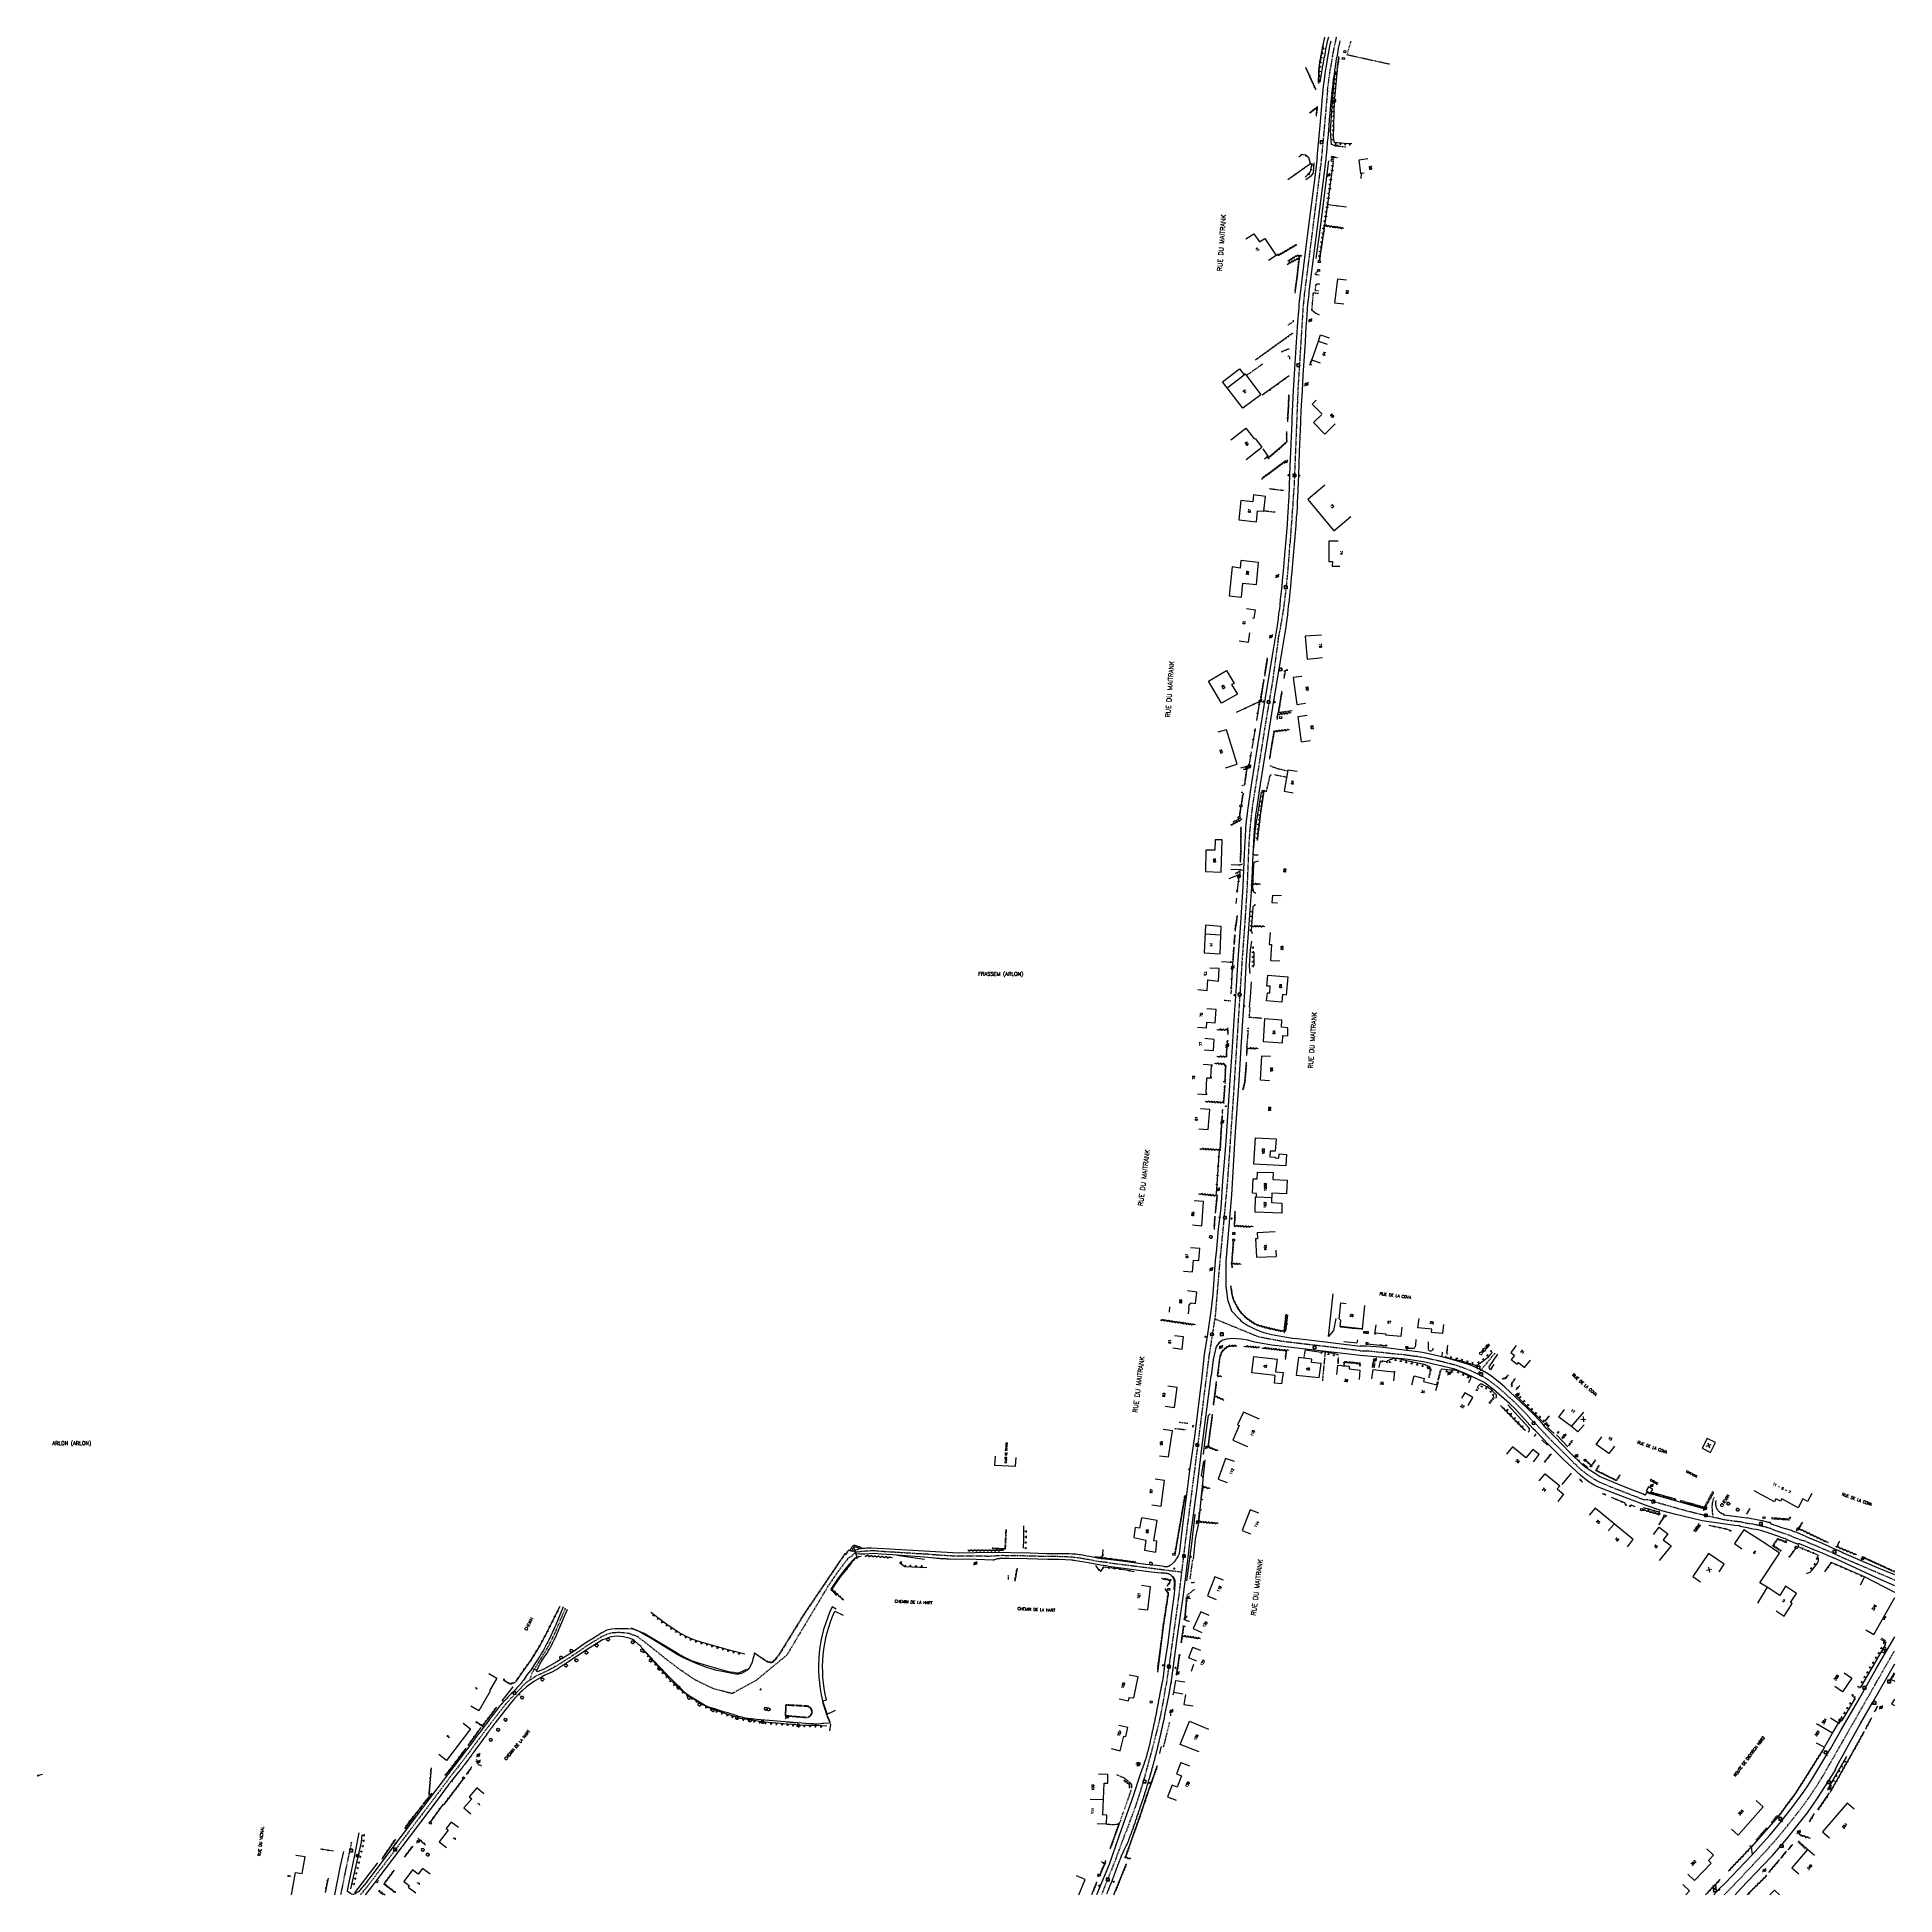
# Model space of a CAD drawing. Header units: millimetres. Extents: x 254000 to 255000, y 44000 to 45000.
import ezdxf
from ezdxf.enums import TextEntityAlignment as Align

# ---------------------------------------------------------------- set-up
doc = ezdxf.new("R2010")
doc.units = ezdxf.units.MM
doc.linetypes.add('DASHED', pattern=[0.75, 0.5, -0.25])
doc.layers.get('0').update_dxf_attribs({"linetype": 'CONTINUOUS'})
for name, color, linetype in [('W0001', 6, 'DASHED'), ('W0008', 7, 'CONTINUOUS'), ('W0100', 7, 'CONTINUOUS'), ('W0105', 7, 'CONTINUOUS'), ('W0112', 1, 'DASHED'), ('W0211', 2, 'CONTINUOUS'), ('W0220', 5, 'DASHED'), ('W0300', 7, 'CONTINUOUS'), ('W0302', 3, 'CONTINUOUS'), ('W0310', 3, 'CONTINUOUS'), ('W0322', 7, 'CONTINUOUS'), ('W0400', 7, 'CONTINUOUS'), ('W0420', 7, 'CONTINUOUS'), ('W0454', 7, 'CONTINUOUS'), ('W0471', 7, 'CONTINUOUS'), ('W0980', 7, 'CONTINUOUS'), ('W0984', 7, 'CONTINUOUS'), ('W0989', 7, 'CONTINUOUS'), ('W0991', 7, 'CONTINUOUS'), ('W1102', 7, 'CONTINUOUS')]:
    doc.layers.add(name, color=color, linetype=linetype)
doc.styles.get("Standard").update_dxf_attribs({"font": 'romans.shx', "width": 0.85})

# ---------------------------------------------------------------- blocks, each defined once
blk = doc.blocks.new('t310o')
at = {"color": 0, "linetype": 'Continuous'}
for centre, start, end in [((-0.5, 0.4), 216.8699, 323.1304), ((0.5, -0.4), 36.8699, 143.1303)]:
    blk.add_arc(centre, 0.625, start, end, dxfattribs=at)
blk = doc.blocks.new('t211o')
at = {"color": 0, "linetype": 'Continuous'}
for p, q in [((-0.3, 0.5), (-0.3, 0)), ((0, 1), (0, 0)), ((0.3, 0.5), (0.3, 0))]:
    blk.add_line(p, q, dxfattribs=at)
blk = doc.blocks.new('T400')
for p, q in [((-0.15, 0.3), (0.15, 0.3)), ((-0.15, -0.25), (-0.15, 0.3)), ((-0.15, 0.15), (0.15, 0.15)), ((-0.15, 0), (0.15, 0)), ((0.15, 0.3), (0.15, -0.25)), ((-0.15, -0.15), (0.15, -0.15)), ((-0.15, -0.25), (-0.15, -0.3)), ((-0.15, -0.3), (0.15, -0.3)), ((0.15, -0.3), (0.15, -0.25))]:
    blk.add_line(p, q)
blk = doc.blocks.new('t220o')
at = {"color": 0, "linetype": 'Continuous'}
for p, q in [((-0.25, 0.25), (0.25, 0.25)), ((-0.25, -0.25), (0.25, -0.25))]:
    blk.add_line(p, q, dxfattribs=at)
blk = doc.blocks.new('t322o')
at = {"color": 0, "linetype": 'Continuous'}
for radius in [0.25, 0.15]:
    blk.add_circle((0, 0), radius, dxfattribs=at)
blk = doc.blocks.new('t991o')
at = {"color": 0, "linetype": 'Continuous'}
for p, q in [((-1, 1), (1, -1)), ((-1, -1), (1, 1))]:
    blk.add_line(p, q, dxfattribs=at)
blk = doc.blocks.new('t112o')
at = {"color": 0, "linetype": 'Continuous'}
for p, q in [((-0.5, 0.5), (0.5, 0.5)), ((-0.5, -0.5), (-0.5, 0.5)), ((0.5, 0.5), (0.5, -0.5)), ((0.5, -0.5), (-0.5, -0.5))]:
    blk.add_line(p, q, dxfattribs=at)
blk = doc.blocks.new('T420')
for p, q in [((0.7, 0.7), (-0.8, 0.7)), ((-0.8, 0.7), (-0.8, -0.8)), ((0.7, 0.7), (0.7, -0.8)), ((0.7, -0.8), (-0.8, -0.8))]:
    blk.add_line(p, q)
blk.add_ellipse((0, 0), major_axis=(-0.53, 0.53), ratio=1, start_param=3.926991, end_param=10.210176)
blk = doc.blocks.new('t105o')
for p, q in [((-0.5, 0), (0.5, 0)), ((0.5, 0), (0.2, 0.1)), ((0.5, 0), (0.2, -0.1))]:
    blk.add_line(p, q)
blk = doc.blocks.new('T471')
for p, q in [((-0.333334, 0.333334), (-0.333334, -0.333334)), ((-0.333334, 0.333334), (0.333334, 0.333334)), ((-0.333334, 0), (0, 0)), ((0.500001, 0.500001), (1.000002, 1.000002)), ((-0.500001, -0.500001), (-1.000002, -1.000002)), ((-0.333334, -0.333334), (0.333334, -0.333334))]:
    blk.add_line(p, q)
blk.add_ellipse((0, 0), major_axis=(0.471405, 0.471405), ratio=1, start_param=5.4977871438, end_param=11.780972451)
blk = doc.blocks.new('T454')
for p, q in [((-0.25, 0.25), (0.25, -0.25)), ((-0.25, -0.25), (0.25, 0.25)), ((0.75, 0.75), (0.375, 0.375)), ((-0.375, -0.375), (-0.75, -0.75))]:
    blk.add_line(p, q)
blk.add_ellipse((0, 0), major_axis=(0.354, 0.354), ratio=1, start_param=5.49778714, end_param=11.78097245)
blk = doc.blocks.new('T300')
for p, q in [((-0.8, 0.5), (-0.9, 0.3)), ((-0.9, 0.3), (-0.9, 0.2)), ((-0.9, 0.2), (-0.7, 0.1)), ((-0.7, 0.6), (-0.8, 0.5)), ((-0.8, -0.1), (-0.7, 0.1)), ((-0.6, 0.7), (-0.7, 0.6)), ((-0.7, 0.1), (-0.7, 0.1)), ((-0.5, 0.7), (-0.6, 0.7)), ((-0.3, 0.6), (-0.5, 0.7)), ((-0.3, 0.6), (-0.2, 0.7)), ((-0.2, 0.6), (-0.3, 0.6)), ((-0.2, 0.7), (-0.1, 0.8)), ((-0.1, 0.8), (0.1, 0.8)), ((0.1, 0.8), (0.2, 0.7)), ((0.2, 0.7), (0.3, 0.6)), ((0.3, 0.6), (0.4, 0.5)), ((0.5, 0.5), (0.3, 0.5)), ((0.4, 0.5), (0.4, 0.5)), ((0.6, 0.4), (0.5, 0.5)), ((0.6, 0.4), (0.7, 0.3)), ((0.7, 0.3), (0.7, 0.2)), ((0.7, 0.2), (0.7, 0.1)), ((0.7, 0.1), (0.7, -0.2)), ((-0.8, -0.2), (-0.8, -0.1)), ((-0.7, -0.3), (-0.8, -0.2)), ((-0.8, -0.2), (-0.8, -0.2)), ((-0.7, -0.4), (-0.7, -0.3)), ((-0.5, -0.5), (-0.7, -0.4)), ((-0.4, -0.5), (-0.5, -0.5)), ((-0.4, -0.5), (-0.3, -0.5)), ((-0.3, -0.5), (-0.3, -0.4)), ((-0.3, -0.6), (-0.3, -0.5)), ((-0.3, -0.5), (-0.3, -0.5)), ((-0.2, -0.7), (-0.3, -0.6)), ((-0.1, -0.8), (-0.2, -0.7)), ((0.1, -0.8), (-0.1, -0.8)), ((0.2, -0.7), (0.1, -0.8)), ((0.3, -0.5), (0.2, -0.5)), ((0.3, -0.6), (0.2, -0.7)), ((0.2, -0.7), (0.2, -0.7)), ((0.5, -0.4), (0.3, -0.5)), ((0.3, -0.5), (0.3, -0.6)), ((0.3, -0.5), (0.3, -0.5)), ((0.6, -0.3), (0.5, -0.4)), ((0.7, -0.2), (0.6, -0.3)), ((0.6, -0.3), (0.6, -0.3))]:
    blk.add_line(p, q)

msp = doc.modelspace()

# ---------------------------------------------------------------- linework, layer by layer
at = {"layer": 'W0001'}
msp.add_line((254784.7, 44291.5), (254775.5, 44280.4), dxfattribs=at)
msp.add_lwpolyline([(254699.3, 45000), (254698.5, 44996.3, 0.019126), (254696.2, 44983.3, -0.000298), (254694.6, 44971.3), (254692.8, 44950.9), (254691.2, 44933.7), (254688.8, 44914.4), (254683.1, 44869.4), (254682.1, 44861.8), (254681.4, 44854.3), (254678.7, 44811.2), (254676.5, 44756.1, -0.014238), (254675.5, 44741.7, 0.010104), (254674.4, 44727.1, -0.018832), (254671.2, 44693.7, -0.021415), (254668.1, 44676.3), (254665, 44653.4), (254660.7, 44627.6), (254657.3, 44605.9), (254654.9, 44590.9, 0.014024), (254653.2, 44577.9, 0.017418), (254652, 44560.3), (254651.3, 44542.7), (254650.2, 44525.2), (254648.6, 44503.4), (254643.9, 44430), (254640.7, 44384.1), (254638.3, 44358.3), (254636.6, 44341.2), (254634.1, 44311.4), (254630.8, 44290.3), (254626.5, 44256.3), (254621.9, 44220.1), (254618.1, 44190.9), (254614.6, 44161.7), (254609.8, 44127.1), (254607.6, 44112.3, -0.02806), (254602.3, 44086, -0.002549), (254596.7, 44065.1, -0.028798), (254587.6, 44037.8, 0.00953), (254580.1, 44018), (254572.9, 44000)], format="xyb", dxfattribs=at)
for points in [[(254712.1, 44292.9), (254670.2, 44297.9), (254657.5, 44300.3), (254633.9, 44310)], [(254712.1, 44292.9), (254713.6, 44292.8), (254715.8, 44292.9), (254718.9, 44292.6), (254718.9, 44292.6), (254721.2, 44292.3), (254723.9, 44292.1), (254727.1, 44291.7), (254729.8, 44291.4), (254732.7, 44291.1), (254734.9, 44291), (254736.9, 44290.7), (254736.9, 44290.7), (254739.1, 44290.4), (254741.1, 44290.1), (254742.8, 44289.9), (254745.3, 44289.5), (254747, 44289.2), (254750.1, 44288.5), (254751.6, 44288.2), (254751.6, 44288.2), (254753.8, 44287.7), (254756, 44287.2), (254758.2, 44286.6), (254760.3, 44286.1), (254762.9, 44285.4), (254762.9, 44285.4), (254764.5, 44284.9), (254764.5, 44284.9), (254767.1, 44284), (254767.1, 44284), (254769.2, 44283.2), (254771.7, 44282.3), (254771.7, 44282.3), (254774, 44281.1), (254776, 44280.2), (254777.9, 44279.2), (254779.7, 44278.2), (254781.4, 44277), (254781.4, 44277), (254784.1, 44275), (254786.6, 44273), (254788.9, 44271), (254791, 44269.1), (254792.9, 44267.4), (254795, 44265.5), (254797.4, 44263.1), (254799.8, 44260.7), (254801.5, 44258.9), (254802.9, 44257.4), (254805.4, 44254.8), (254806.9, 44253.3), (254809.6, 44250.4), (254811, 44248.9), (254811, 44248.9), (254813, 44246.8), (254813, 44246.8), (254815.1, 44244.6), (254817.1, 44242.6), (254818.9, 44240.8), (254818.9, 44240.8), (254821.5, 44238.2), (254824.7, 44235), (254827.1, 44232.6), (254828.9, 44231), (254828.9, 44231), (254830.3, 44229.6), (254830.3, 44229.6), (254831.7, 44228.4), (254831.7, 44228.4), (254834.4, 44226.3), (254836, 44225.2), (254838, 44223.9), (254839.7, 44222.9), (254841.7, 44221.9), (254843.7, 44221.1), (254843.7, 44221.1), (254846.3, 44220), (254847.8, 44219.4), (254849.7, 44218.6), (254849.7, 44218.6), (254851.7, 44217.9), (254853.4, 44217.2), (254853.4, 44217.2), (254855.4, 44216.4), (254857.3, 44215.7), (254859.2, 44214.9), (254859.2, 44214.9), (254861.1, 44214.2), (254862.6, 44213.6), (254865, 44212.7), (254866.8, 44212.9), (254866.8, 44212.9), (254868.4, 44212.4), (254870.9, 44211.6), (254870.9, 44211.6), (254873.2, 44210.9), (254875, 44210.4), (254877.2, 44209.8), (254877.2, 44209.8), (254879, 44209.2), (254881, 44208.7), (254883.3, 44208), (254885.7, 44207.4), (254885.7, 44207.4), (254887.4, 44206.9), (254889.5, 44206.4), (254891.5, 44205.9), (254891.5, 44205.9), (254894.7, 44205.1), (254894.7, 44205.1), (254896.3, 44204.7), (254908.2, 44202), (254908.2, 44202), (254910.2, 44201.7), (254911.8, 44201.5), (254916.8, 44200.9), (254919.6, 44200.2), (254923.5, 44199.7), (254927.2, 44198.9), (254930, 44198.2), (254932.2, 44197.6), (254934.6, 44196.6), (254934.6, 44196.6), (254936.7, 44195.8), (254940.2, 44194.7), (254942.8, 44193.8), (254942.8, 44193.8), (254944.8, 44192.9), (254948.7, 44191.3), (254951.5, 44190.5), (254954.5, 44189.2), (254958.2, 44187.7), (254962, 44186), (254965.5, 44184.6), (254968.3, 44183.2), (254971.9, 44181.6), (254974.8, 44180.3), (254977.3, 44179.2), (254979.9, 44178.1), (255000, 44169.5)], [(254902.8, 44214.1), (254902.2, 44212.8), (254901.7, 44210.8), (254901.6, 44209.8), (254901.5, 44208.9), (254901.6, 44207.8), (254901.6, 44206.5), (254902, 44203.4)], [(254576.6, 44178.8), (254574.9, 44179), (254572.7, 44179.2), (254570.5, 44179.5), (254567.8, 44180.1), (254564.9, 44180.6), (254561.6, 44181.2), (254558.6, 44181.6), (254556.5, 44181.8), (254553.7, 44181.9), (254551, 44182), (254548.4, 44182.1), (254543.8, 44182.1), (254535.6, 44182.3), (254527.6, 44182.5), (254519.2, 44182.6), (254512.5, 44182.2), (254506.7, 44182.3), (254501.3, 44182.3), (254497.2, 44182.3), (254492.5, 44182.4), (254488.7, 44182.6), (254484.5, 44182.9), (254479.5, 44183.3), (254475.9, 44183.5), (254472.2, 44183.7), (254467.9, 44184), (254463.2, 44184.3), (254459.3, 44184.5), (254454.6, 44184.8), (254450.2, 44185.2), (254446.3, 44185), (254444.9, 44184.9), (254443.1, 44184.7), (254440.3, 44184.3), (254438.6, 44182.4), (254436.6, 44181.2), (254435, 44179.2), (254431.7, 44174.8), (254428.7, 44170.6), (254425.7, 44166.1), (254403.5, 44129), (254387, 44115.4), (254374.1, 44108.3), (254364.2, 44110.9), (254354.3, 44115.6), (254346.1, 44121.2), (254338.7, 44126.8), (254332.2, 44132), (254325.9, 44137), (254322.9, 44139.1), (254318.8, 44140.6), (254315.8, 44141), (254313, 44141.2), (254309.6, 44141), (254306.6, 44140.2), (254303.7, 44138.8), (254298.7, 44135.8), (254294.9, 44133.4), (254291.6, 44131), (254287.8, 44128.5), (254283.9, 44126), (254280.1, 44123.6), (254275.6, 44121.1), (254273.1, 44119.9), (254268.2, 44117.5), (254263.1, 44114.1), (254260.3, 44111.3), (254257.9, 44108.8), (254255.2, 44106), (254252, 44102.4), (254247.6, 44096.8), (254236.6, 44082.3), (254232.2, 44076.2), (254227.3, 44069.8), (254222, 44063.1), (254214, 44052.3), (254203.8, 44038.9), (254189.4, 44019.8), (254176.9, 44003.4), (254173.9, 44000)], [(254576.8, 44178.8), (254616.1, 44173.8)], [(254284.3, 44154.3), (254281.8, 44148.4), (254280.1, 44144.3), (254278.2, 44140), (254276.1, 44135.8), (254274.5, 44132.7), (254272.4, 44129.3), (254270.2, 44125.7), (254268.5, 44122.9), (254267.6, 44121.3), (254266.5, 44119.9), (254265.1, 44115.4)], [(254908.2, 44000), (254909.6, 44001.5), (254915.5, 44007.6), (254921.1, 44013.5), (254925.2, 44017.9), (254930.8, 44023.9), (254936.2, 44029.9), (254942, 44037), (254947.5, 44043.9), (254947.5, 44043.9), (254951.1, 44048.6), (254954.7, 44053.8), (254957.8, 44058.4), (254961.7, 44064.7), (254964.3, 44069.4), (254967.3, 44074.4), (254970.4, 44079.9), (254973.2, 44084.8), (254976.3, 44090.3), (254979.7, 44096.1), (254982.5, 44101.1), (254984.9, 44105.3), (254986.3, 44107.7), (254988.9, 44112.3), (254991.1, 44116.2), (254995.1, 44123.2), (254998.1, 44128.4), (255000, 44131.6)], [(254169.2, 44028.3), (254166, 44013.3), (254164, 44003.2), (254163.3, 44000)]]:
    msp.add_lwpolyline(points, dxfattribs=at)
at = {"layer": 'W0008'}
for p, q in [((254556.8, 44180.1), (254550.1, 44180.6)), ((254283.2, 44155), (254279.2, 44145.4)), ((254281.4, 44144.1), (254285.4, 44153.7)), ((254430.2, 44153.8), (254427.9, 44155)), ((254389.7, 44127.6), (254386.1, 44130.1)), ((254270.6, 44128.5), (254266.2, 44121.8)), ((254256, 44112), (254250.1, 44104.5)), ((254251.8, 44099.3), (254246.6, 44092.6)), ((254228.4, 44068), (254227.6, 44066.9))]:
    msp.add_line(p, q, dxfattribs=at)
for points in [[(254691.6, 44963.1), (254691.8, 44965.9), (254692.1, 44969.7), (254692.3, 44971.6), (254692.3, 44972.2), (254692.5, 44973.5), (254692.6, 44974.7), (254693, 44977.2), (254693.6, 44981.5), (254693.9, 44983.6), (254694.5, 44986.8), (254695, 44990.2), (254695.3, 44991.8), (254695.7, 44994.3), (254696.2, 44996.8), (254696.5, 44998.1)], [(254701.2, 44998), (254701, 44996.9), (254700.4, 44994), (254699.9, 44991.2), (254699.6, 44989.3), (254699.3, 44988.1), (254698.9, 44985.5), (254698.4, 44981.9), (254698.1, 44980.1), (254697.7, 44977.4), (254697.4, 44974.7), (254697.2, 44973.3), (254696.7, 44969.4)], [(254689, 44935.3), (254690.6, 44952.4), (254691.6, 44963.1)], [(254696.7, 44969.1), (254696.5, 44966.9), (254696, 44961.4), (254695.8, 44958.7), (254695.5, 44955.9), (254695.3, 44952.1), (254695.1, 44950.2), (254694.7, 44945.6), (254694.5, 44943.4), (254694.2, 44939.9), (254693.9, 44936.5), (254693.7, 44934.7)], [(254689, 44935.3), (254687.8, 44924.7), (254684.9, 44902.6), (254682.3, 44881.4), (254680, 44863.5)], [(254693.7, 44934.7), (254692.5, 44924.2), (254689.6, 44902), (254686.9, 44880.8), (254684.6, 44863)], [(254680, 44863.5), (254679.8, 44862.1), (254679.5, 44859.2), (254679.2, 44856.4), (254679.1, 44854.5), (254678.8, 44850.7), (254678.3, 44844.1), (254678.1, 44840.9), (254677.8, 44835.9), (254676.7, 44818.5), (254676.2, 44809.8), (254675.8, 44802.3), (254675.6, 44798.5), (254675.4, 44794.7), (254675.4, 44792.8)], [(254684.6, 44863), (254684.5, 44861.6), (254684.2, 44858.8), (254683.9, 44856), (254683.7, 44854.1), (254683.5, 44850.3), (254683, 44843.8), (254682.8, 44840.5), (254682.5, 44835.7), (254681.4, 44818.2), (254680.9, 44809.5), (254680.5, 44802), (254680.3, 44798.2), (254680.1, 44794.5), (254680, 44792.6)], [(254675.4, 44792.8), (254674.7, 44777), (254674.2, 44764.6)], [(254680, 44792.6), (254679.4, 44776.8), (254678.9, 44764.4)], [(254674.2, 44764.6), (254673.7, 44752.2), (254673.6, 44750.6), (254673.5, 44747.3), (254673.3, 44744), (254673.1, 44741.9), (254672.8, 44737.5), (254672.7, 44735.5), (254672.4, 44731.4), (254672, 44727.4), (254671.3, 44719.2), (254670.7, 44712.7), (254670.4, 44709.5), (254670, 44704.7), (254669.5, 44699.9), (254669.2, 44697.5), (254668.9, 44694), (254668.7, 44692.3), (254668.3, 44689.7), (254668, 44687.1), (254667.8, 44685.8), (254667.5, 44683.3), (254667.3, 44682), (254667, 44680)], [(254678.9, 44764.4), (254678.4, 44752), (254678.3, 44750.3), (254678.2, 44747), (254678, 44743.8), (254677.8, 44741.6), (254677.5, 44737.2), (254677.4, 44735.1), (254677, 44731), (254676.7, 44727), (254676, 44718.8), (254675.4, 44712.3), (254675.1, 44709.1), (254674.6, 44704.2), (254674.2, 44699.4), (254673.9, 44697), (254673.5, 44693.5), (254673.3, 44691.7), (254673, 44689.1), (254672.7, 44686.5), (254672.5, 44685.2), (254672.1, 44682.6), (254671.9, 44681.3), (254671.6, 44679.3)], [(254667, 44680.1), (254665.2, 44669.3), (254660.4, 44640.1)], [(254671.6, 44679.3), (254669.9, 44668.5), (254665, 44639.4)], [(254660.4, 44640.1), (254658, 44625.4), (254655.3, 44608.6)], [(254665, 44639.4), (254662.6, 44624.7), (254660, 44607.9)], [(254655.3, 44608.6), (254653.7, 44598.6), (254652.9, 44593.7), (254652.6, 44591.2), (254652, 44587.5), (254651.7, 44585), (254651.5, 44583.8), (254651.3, 44581.9), (254651, 44579.4), (254650.9, 44578.1), (254650.7, 44576.2), (254650.5, 44574.3), (254650.5, 44573.3)], [(254660, 44607.9), (254658.4, 44597.9), (254657.6, 44593), (254657.2, 44590.5), (254656.7, 44586.8), (254656.3, 44584.4), (254656.2, 44583.2), (254655.9, 44581.3), (254655.7, 44578.9), (254655.5, 44577.6), (254655.4, 44575.8), (254655.2, 44573.9), (254655.2, 44573)], [(254650.5, 44573.3), (254649.7, 44560.4), (254649, 44542.8), (254647.7, 44523), (254646.3, 44503.5), (254645.2, 44486.3), (254644.3, 44473.8), (254643.1, 44453.6), (254642.1, 44438.5), (254640.1, 44408.2), (254639.2, 44396.5), (254638, 44384.3)], [(254655.2, 44573), (254654.4, 44560.2), (254653.6, 44542.6), (254652.3, 44522.6), (254650.9, 44503.2), (254649.9, 44486), (254649, 44473.5), (254647.8, 44453.3), (254646.8, 44438.2), (254644.8, 44407.9), (254642.9, 44376.9), (254639.9, 44340.9)], [(254642.5, 44552.1), (254647.7, 44551.9)], [(254646.5, 44554.3), (254642.7, 44554.5)], [(254648.8, 44554.8), (254648.2, 44554.6), (254648.1, 44554.5), (254648.1, 44554.5), (254648, 44554.5), (254647.9, 44554.5), (254647.8, 44554.4), (254647.7, 44554.4), (254647.6, 44554.4), (254647.6, 44554.4), (254647.5, 44554.4), (254647.4, 44554.4), (254647.3, 44554.3), (254647.1, 44554.3), (254647.1, 44554.3), (254646.9, 44554.3), (254646.8, 44554.3), (254646.7, 44554.3), (254646.6, 44554.3), (254646.5, 44554.3)], [(254647.7, 44551.9), (254647.8, 44551.9), (254647.9, 44551.9), (254647.9, 44551.8), (254648, 44551.8), (254648.1, 44551.8), (254648.1, 44551.8), (254648.2, 44551.8), (254648.2, 44551.8), (254648.2, 44551.8), (254648.3, 44551.8), (254649, 44551.5)], [(254638, 44384.3), (254637.1, 44369.6), (254635.7, 44358.6), (254634.9, 44347.5), (254634.1, 44341.5), (254632.9, 44323.5), (254632, 44315.5), (254630, 44301.8), (254628.2, 44290.8), (254626.7, 44277.3), (254623.1, 44247.9), (254620.4, 44228.5), (254618.9, 44217), (254616.7, 44200.5), (254614.7, 44183.5), (254614.7, 44183.5)], [(254639.9, 44340.9), (254639.8, 44327.9), (254640.8, 44320.5), (254642.9, 44314.3), (254647.2, 44309.8), (254648.1, 44308.9), (254650.3, 44307.4), (254651.8, 44306.5), (254654.9, 44304.8), (254658.1, 44303.5), (254660.3, 44302.7), (254661.7, 44302.3), (254664.7, 44301.6), (254670.5, 44300.5), (254675.7, 44299.7), (254678.3, 44299.4)], [(254634.1, 44292.9), (254633.1, 44288.1), (254631.9, 44279.4)], [(254667.9, 44295.5), (254664.7, 44295.9), (254658.3, 44296.9), (254655.4, 44297.5), (254651.5, 44298.5), (254649.5, 44298.9), (254648.2, 44299.1), (254645.7, 44299.3), (254643.2, 44299.4), (254642, 44299.3), (254640.2, 44299.1), (254638.9, 44298.7), (254638.3, 44298.5), (254637.4, 44298), (254636.2, 44297.1), (254635.2, 44295.9), (254634.8, 44295.3), (254634.5, 44294.5), (254634.1, 44292.9)], [(254712.1, 44290.3), (254673.6, 44294.8), (254667.9, 44295.5)], [(254678.3, 44299.4), (254684.5, 44298.8), (254712.2, 44295.3)], [(254703.3, 44297.9), (254710.6, 44297.1), (254710.9, 44298.8)], [(255000, 44166.3), (254989.8, 44170.8), (254968.2, 44180.8), (254967.9, 44181), (254967.6, 44181.1), (254967.1, 44181.3), (254966.9, 44181.4), (254966.4, 44181.6), (254965.9, 44181.8), (254965, 44182.2), (254963.8, 44182.7), (254963, 44183), (254961.4, 44183.7), (254958.3, 44185), (254957.2, 44185.4), (254956.7, 44185.6), (254955.6, 44186.1), (254955.1, 44186.3), (254954.3, 44186.6), (254950, 44188.4), (254948.4, 44189.1), (254948.1, 44188.7), (254947.6, 44188.8), (254947.6, 44188.8), (254947.5, 44188.9), (254947.5, 44188.9), (254947.4, 44188.9), (254947.3, 44188.9), (254947, 44189), (254946.9, 44189), (254946.9, 44189), (254946.8, 44189), (254946.8, 44189.1), (254946.8, 44189.1), (254946.7, 44189.1), (254942.4, 44191), (254942, 44191.2), (254941.4, 44191.4), (254941.1, 44191.6), (254940.5, 44191.8), (254939.8, 44192), (254939.4, 44192.2), (254937, 44193.1), (254934.9, 44193.8), (254933.9, 44194.2), (254932.3, 44194.7), (254930.8, 44195.2), (254930, 44195.4), (254928.4, 44195.9), (254927.6, 44196.1), (254926.4, 44196.4), (254926, 44196.5), (254925.2, 44196.7), (254923.5, 44196.9), (254922.9, 44197), (254922.7, 44197.1), (254921.6, 44197.4), (254916.6, 44198.2), (254916.8, 44198.7), (254913.8, 44198.9), (254907.5, 44199.7), (254896.2, 44201.4), (254890.3, 44202.7), (254882.1, 44204.7), (254874.6, 44206.8), (254870.8, 44207.9), (254865.3, 44209.9), (254851, 44215.3), (254842.2, 44218.7), (254840.8, 44219.3), (254838.1, 44220.6), (254835.5, 44222.2), (254832.2, 44224.6), (254830.7, 44226), (254821.8, 44234.2), (254813.8, 44242.2), (254806.6, 44249.7), (254805.1, 44251.1), (254795.9, 44261.2), (254792.6, 44264.5), (254783.9, 44272), (254778.7, 44275.9), (254769.2, 44280.5), (254763.2, 44283), (254746.3, 44287), (254738.1, 44288.2), (254734.8, 44288.6), (254730.6, 44288.9), (254722.6, 44289.5), (254712.1, 44290.3)], [(254897, 44207.8), (254896.6, 44207.9), (254896, 44208.1), (254884.4, 44211.4), (254869.1, 44215.7), (254869, 44215.7), (254868.7, 44215.8), (254868.6, 44215.8), (254868.6, 44215.8), (254868.5, 44215.8), (254868.3, 44215.9), (254868.3, 44215.9), (254868.2, 44215.9), (254868.1, 44215.9), (254868.1, 44215.9), (254868, 44216), (254867.9, 44216), (254867.8, 44216), (254867.7, 44216.1), (254867.3, 44216.2), (254866.6, 44216.5), (254866.6, 44216.7), (254866.2, 44216.3), (254865.8, 44215.4), (254865.7, 44215.3), (254865.5, 44215.2), (254864.7, 44215.6), (254857.5, 44218.3), (254850.9, 44221), (254842.3, 44224.6), (254841.1, 44225.2), (254838.8, 44226.6), (254835.5, 44228.7), (254833.9, 44229.8), (254831.6, 44231.7), (254825.2, 44238), (254816.8, 44246.7), (254812.3, 44251.2), (254810.5, 44253.4), (254805.6, 44258.5), (254795.5, 44268.3), (254790.1, 44273.3), (254787.4, 44275.7), (254783, 44279.1), (254781.3, 44280.3), (254777.8, 44282.3), (254774.1, 44284.1), (254771.6, 44285.1), (254766.5, 44286.8), (254759.5, 44288.8), (254756, 44289.7), (254750.7, 44290.9), (254745.7, 44291.9), (254743.2, 44292.3), (254737.3, 44293), (254723.1, 44294.8), (254715.5, 44295.4), (254712.2, 44295.3)], [(254716.2, 44296.6), (254722.7, 44295.9)], [(254724.1, 44295.8), (254725.3, 44295.7)], [(254737.3, 44293.1), (254737.6, 44294.3), (254739.8, 44294.3)], [(254742.1, 44295.9), (254742.4, 44298.9)], [(254748.7, 44297.6), (254748.8, 44294.5)], [(254756.3, 44292.1), (254756.1, 44289.9)], [(254782, 44282.8), (254781.6, 44284.2), (254786.2, 44291)], [(254719.3, 44286.7), (254719, 44286.6), (254718.6, 44283.9)], [(254724, 44287.1), (254722.9, 44287.3), (254722.3, 44283.9)], [(254607.6, 44099.4), (254609.1, 44107.1), (254610.4, 44114.4), (254610.4, 44114), (254613.7, 44138), (254616.9, 44160.2), (254619.6, 44181.5), (254620.7, 44191.3), (254624.4, 44219.1), (254627, 44240.4), (254631.9, 44279.4)], [(254813.1, 44251.6), (254816.7, 44248.4)], [(254806.8, 44248.1), (254805.9, 44246.8)], [(254810, 44244.9), (254813, 44242.1)], [(254824, 44241.2), (254817.8, 44247.7)], [(254834.7, 44229.9), (254832.1, 44232)], [(254825.8, 44227), (254820.7, 44220.9)], [(255000, 44172.2), (254991.6, 44175.7), (254972.7, 44183.8), (254972.2, 44184), (254971.2, 44184.4), (254969.4, 44185.3), (254968.5, 44185.8), (254965, 44187.3), (254963.3, 44188.1), (254960.7, 44189.3), (254958.6, 44190.2), (254954.5, 44191.9), (254952, 44192.9), (254947.2, 44195), (254946.8, 44195.2), (254945.8, 44195.5), (254944.9, 44195.8), (254944.3, 44196.1), (254943.1, 44196.5), (254941.2, 44197.1), (254938.7, 44197.8), (254937.5, 44198.2), (254935.6, 44198.8), (254934.7, 44199.1), (254934.2, 44199.3), (254934, 44199.4), (254933.7, 44199.6), (254933.2, 44199.8), (254933.2, 44199.8), (254933.2, 44199.9), (254933.2, 44200), (254933.1, 44200), (254933.1, 44200.3), (254933.1, 44200.3), (254933.1, 44200.4), (254933, 44200.4), (254933, 44200.5), (254932.8, 44200.5), (254932.6, 44200.5), (254932.3, 44200.4), (254932.1, 44200.4), (254931.9, 44200.4), (254931.8, 44200.4), (254930.2, 44200.9), (254929.4, 44201.1), (254929.1, 44201.2), (254928.8, 44201.4), (254928.6, 44201.4), (254922.8, 44202.4), (254920.5, 44202.9), (254920.3, 44202.7), (254915, 44203.4), (254908, 44204.3), (254908.1, 44204.9), (254907.6, 44205), (254907, 44205.1), (254906.9, 44205.2), (254906.7, 44205.2), (254906.6, 44205.3), (254906.2, 44205.6), (254905.8, 44205.9), (254905.6, 44206.1), (254905.3, 44206.3), (254905, 44206.6), (254904.9, 44206.8), (254904.7, 44207), (254904.6, 44207.2), (254904.5, 44207.3), (254904.4, 44207.5), (254904.3, 44207.8), (254904.2, 44208.1), (254903.9, 44208.8), (254903.8, 44209.4), (254903.7, 44209.7), (254903.6, 44210), (254903.6, 44210.1), (254903.6, 44210.5), (254903.6, 44210.7), (254903.6, 44210.9), (254903.6, 44211.4), (254903.8, 44212.2)], [(254441.1, 44182), (254441.1, 44181.9), (254441.1, 44181.8), (254441.1, 44181.7), (254441, 44181.7), (254440.9, 44181.6), (254440.7, 44181.5), (254440.4, 44181.3), (254440.2, 44181.2), (254440.1, 44181.2), (254440, 44181.1), (254439.9, 44181), (254438.9, 44179.9), (254437.5, 44178.3), (254436.8, 44177.6), (254435.8, 44176.4), (254435.3, 44175.8)], [(254439.3, 44187.8), (254438.4, 44187), (254437.5, 44185.1)], [(254449.1, 44186.6), (254447.9, 44186.6), (254447.3, 44186.6), (254446.5, 44186.6), (254445.6, 44186.5), (254445.2, 44186.5), (254444.3, 44186.4), (254443.9, 44186.4), (254443.2, 44186.2), (254442.9, 44186.2), (254442.2, 44186), (254441.5, 44185.8), (254440.6, 44185.5), (254440.1, 44185.3), (254440, 44185.3), (254439.7, 44185.1), (254439.5, 44185), (254439.3, 44185), (254439.1, 44184.9), (254439, 44184.9), (254439, 44184.9), (254438.9, 44184.9), (254437.5, 44185.2)], [(254439.8, 44187.3), (254439, 44186.5), (254438.3, 44185)], [(254444.3, 44186.4), (254442.6, 44187.3), (254442.4, 44187.4), (254442, 44187.5), (254441.6, 44187.6), (254440.8, 44187.9), (254440.3, 44188), (254440.1, 44188), (254439.8, 44188), (254439.7, 44188), (254439.6, 44188), (254439.5, 44187.9), (254439.4, 44187.9), (254439.3, 44187.8)], [(254443, 44186.2), (254442.3, 44186.6), (254442.1, 44186.7), (254441.8, 44186.8), (254441.4, 44186.9), (254440.7, 44187.1), (254440.2, 44187.2), (254440, 44187.3), (254439.9, 44187.3), (254439.8, 44187.3), (254439.8, 44187.3), (254439.7, 44187.2)], [(254481.4, 44181.4), (254477.4, 44181.8), (254460.5, 44183), (254454.5, 44183.3), (254450.4, 44183.8), (254445.6, 44183.3), (254442.9, 44183.3), (254440.9, 44183.6), (254441.1, 44182)], [(254555.6, 44183.5), (254551.4, 44183.5), (254543.5, 44183.6), (254534.5, 44184), (254513.5, 44184.2), (254495.9, 44184), (254455.8, 44186.2), (254449.1, 44186.6)], [(254491, 44180.7), (254490.7, 44180.7), (254490.4, 44180.7), (254489.9, 44180.7), (254489.7, 44180.7), (254489.2, 44180.8), (254488.8, 44180.8), (254488.4, 44180.8), (254488.2, 44180.8), (254487.8, 44180.8), (254487.6, 44180.8), (254487.1, 44180.9), (254486.6, 44180.9), (254486.3, 44180.9), (254485.7, 44181), (254485.2, 44181), (254484.9, 44181), (254484.3, 44181.1), (254483.3, 44181.2), (254482.7, 44181.3), (254481.4, 44181.4)], [(254514.9, 44180.2), (254514.5, 44180.1), (254505.6, 44180.5), (254491, 44180.7)], [(254523, 44181), (254520.4, 44181), (254519.5, 44181), (254519.1, 44181), (254518.2, 44181), (254517.8, 44180.9), (254517.2, 44180.9), (254516.9, 44180.8), (254516.7, 44180.8), (254516.4, 44180.7), (254515.4, 44180.4), (254515.1, 44180.3), (254514.9, 44180.2)], [(254544, 44180.5), (254533, 44180.8), (254523, 44181)], [(254550.1, 44180.6), (254549.9, 44180.6), (254549.7, 44180.6), (254549.6, 44180.6), (254549.4, 44180.6), (254549.3, 44180.6), (254549, 44180.6), (254548.7, 44180.6), (254548.5, 44180.6), (254548.3, 44180.6), (254548, 44180.6), (254547.7, 44180.6), (254547.5, 44180.6), (254547.1, 44180.6), (254545.9, 44180.5), (254545.5, 44180.5), (254545.3, 44180.5), (254544.9, 44180.5), (254544.7, 44180.5), (254544.4, 44180.5), (254544.1, 44180.5), (254544, 44180.5)], [(254576.6, 44180.5), (254573.1, 44180.8), (254572.8, 44180.8), (254572, 44181), (254570.6, 44181.3), (254569.8, 44181.5), (254566.7, 44182.1), (254565.1, 44182.4), (254562.7, 44182.8), (254561.6, 44183), (254561, 44183.1), (254560.1, 44183.2), (254559.3, 44183.3), (254558.8, 44183.3), (254557.9, 44183.4), (254557.5, 44183.4), (254556.9, 44183.4), (254555.6, 44183.5)], [(254576.6, 44177), (254572.4, 44177.5), (254568.7, 44178.1), (254563.8, 44179), (254561.3, 44179.4), (254560.3, 44179.6), (254559, 44179.8), (254558.3, 44179.9), (254557.6, 44180), (254557.3, 44180.1), (254556.8, 44180.1)], [(254606.7, 44176.7), (254602.5, 44177.3), (254596.8, 44177.9), (254584, 44179.6), (254576.6, 44180.5)], [(254614.7, 44183.5), (254614.2, 44182.5), (254613.7, 44181.6), (254613.2, 44180.8), (254612.7, 44180.1), (254612.3, 44179.5), (254611.8, 44179), (254611.3, 44178.5), (254610.9, 44178.2), (254610.6, 44177.9), (254610.2, 44177.6), (254610, 44177.4), (254609.7, 44177.2), (254609.6, 44177.1), (254609.4, 44177), (254609.3, 44176.9), (254609.2, 44176.8), (254609.1, 44176.8), (254609.1, 44176.8), (254609, 44176.7), (254609, 44176.7), (254608.9, 44176.7), (254608.9, 44176.7), (254608.8, 44176.7), (254608.7, 44176.7), (254608.7, 44176.6), (254608.6, 44176.6), (254608.5, 44176.6), (254608.4, 44176.6), (254608.3, 44176.6), (254608.2, 44176.6), (254608.1, 44176.6), (254608, 44176.6), (254607.9, 44176.6), (254607.8, 44176.6), (254607.6, 44176.6), (254607.5, 44176.6), (254607.3, 44176.6), (254607.1, 44176.6), (254606.9, 44176.6), (254606.7, 44176.7)], [(254948.2, 44188.4), (254947.7, 44187.1), (254947.2, 44187.2)], [(254435.3, 44175.8), (254431.1, 44170.5), (254427.2, 44164.5), (254430.3, 44161.1)], [(254576.6, 44177), (254599.8, 44173.9), (254605.1, 44173.4)], [(254605.1, 44173.4), (254605.9, 44173.3), (254607, 44173.3), (254607.5, 44173.2), (254608, 44173.2), (254608.3, 44173.1), (254608.7, 44173), (254609, 44172.9), (254609.2, 44172.8), (254609.5, 44172.7), (254609.9, 44172.4), (254610.1, 44172.2), (254610.2, 44172.2), (254610.4, 44172), (254610.6, 44171.8), (254610.7, 44171.7), (254610.9, 44171.5), (254611, 44171.3), (254611.2, 44171.1), (254611.4, 44170.9), (254611.5, 44170.7), (254611.6, 44170.3), (254611.8, 44170), (254611.9, 44169.7), (254611.9, 44169.5), (254612, 44169.1), (254612, 44168.9), (254612.1, 44168.3), (254612.1, 44167.8), (254612.1, 44167.4), (254612, 44166.7)], [(254611.2, 44171.6), (254612.1, 44170.2), (254612.2, 44170), (254612.3, 44169.8), (254612.4, 44169.6), (254612.5, 44169.4), (254612.5, 44169.3), (254612.5, 44169), (254612.5, 44168.5), (254612.5, 44168), (254612.4, 44167)], [(254612.4, 44167), (254612.1, 44162), (254610.7, 44151.7), (254608.6, 44135.6), (254606.9, 44124.4)], [(254612, 44166.7), (254611.9, 44164.3)], [(254268.9, 44120.9), (254270, 44123), (254270.2, 44123.4), (254270.6, 44124.2), (254271.1, 44125), (254271.4, 44125.5), (254272.1, 44126.5), (254273, 44128), (254274.4, 44130), (254275, 44131.1), (254275.6, 44132.1), (254275.9, 44132.6), (254276.4, 44133.4), (254277, 44134.6), (254277.4, 44135.4), (254278.2, 44136.9), (254278.5, 44137.7), (254279.3, 44139.3), (254280, 44140.9), (254280.5, 44142), (254281.4, 44144.1)], [(254279.2, 44145.4), (254278.9, 44144.6), (254278.2, 44143), (254277.4, 44141.4), (254276.9, 44140.3), (254275.9, 44138.2), (254274.9, 44136.2), (254274.4, 44135.3), (254273.7, 44133.8), (254272.9, 44132.4), (254272.5, 44131.7), (254271.7, 44130.2), (254271.2, 44129.5), (254270.6, 44128.5)], [(254329.9, 44138.3), (254328, 44139.4), (254324, 44141.8), (254321.8, 44142.7), (254320.6, 44143), (254318.1, 44143.2), (254314.7, 44143.2), (254311.2, 44143.2), (254309.4, 44143.1), (254307.6, 44142.7), (254306.7, 44142.4), (254304, 44141), (254298.9, 44137.9), (254296.8, 44136.6)], [(254296.8, 44136.6), (254294.2, 44135), (254288.6, 44130.9), (254279.7, 44125.4), (254272.7, 44121.5), (254269.4, 44120.1), (254268.7, 44120.5), (254268.9, 44120.9), (254266.2, 44121.7), (254263.8, 44118.6), (254262.8, 44117.1)], [(254302.4, 44136.1), (254296, 44132), (254284, 44124.1)], [(254347.2, 44110.4), (254339.8, 44117.8), (254334.9, 44122.9), (254325.4, 44133.1), (254324.9, 44133.9), (254323.9, 44134.5), (254321.3, 44136.9), (254320.4, 44137.4), (254318.7, 44138.1), (254315.6, 44138.9), (254314, 44139.1), (254311.7, 44139.2), (254309.3, 44138.9), (254308.2, 44138.7), (254305.6, 44137.7), (254304.3, 44137.2), (254302.4, 44136.1)], [(254346.9, 44128.2), (254344.9, 44129.2), (254329.9, 44138.3)], [(254386.2, 44130.4), (254386.1, 44130.1), (254384.8, 44124.8), (254383.1, 44121.6), (254382.1, 44120.8), (254379.2, 44119.1), (254376.9, 44118.6), (254372.3, 44119.5), (254365.2, 44120.9), (254359.9, 44122.5), (254354.4, 44124.7), (254348, 44127.6), (254346.9, 44128.2)], [(254902.5, 44000), (254905.5, 44003.2), (254908.6, 44006.3), (254915.6, 44013.6), (254923.2, 44021.6), (254926.3, 44025), (254932.5, 44031.9), (254934.7, 44034.4), (254938.8, 44039.5), (254944.5, 44046.8), (254947.3, 44050.5), (254951.2, 44055.9), (254953.1, 44058.6), (254955.8, 44062.9), (254963.4, 44075.5), (254965.3, 44078.6), (254970.9, 44088.4), (254981.2, 44106), (254990.2, 44122), (255000, 44138.8)], [(254284, 44124.1), (254279.7, 44121.3), (254277, 44119.9), (254273.3, 44118.2), (254271.5, 44117.2), (254267.8, 44115), (254266, 44113.8), (254263.4, 44111.9), (254261, 44109.8), (254259.8, 44108.7), (254257, 44105.7), (254255.2, 44103.6), (254251.8, 44099.3)], [(254606.9, 44124.4), (254606.8, 44123.7), (254606.8, 44123), (254606.7, 44122.4), (254606.6, 44121.9), (254606.6, 44121.4), (254606.5, 44120.9), (254606.5, 44120.5), (254606.5, 44120.1), (254606.5, 44119.8), (254606.4, 44119.5), (254606.4, 44119.1), (254606.4, 44118.8), (254606.3, 44118.5), (254606.3, 44118.3), (254606.2, 44118), (254606.2, 44117.7), (254606.2, 44117.4), (254606.1, 44117.2), (254606.1, 44116.9), (254606, 44116.7), (254606, 44116.4), (254605.9, 44116.1), (254605.9, 44115.9), (254605.8, 44115.6), (254605.8, 44115.3), (254605.7, 44115.1), (254605.7, 44114.8), (254605.6, 44114.6), (254605.6, 44114.3), (254605.5, 44114), (254605.5, 44113.8), (254605.4, 44113.5), (254605.4, 44113.3), (254605.3, 44113), (254605.3, 44112.7), (254605.2, 44112.5), (254605.1, 44112.2), (254605.1, 44111.9), (254605, 44111.7), (254605, 44111.4), (254604.9, 44111.2), (254604.9, 44110.9), (254604.8, 44110.6), (254604.8, 44110.4), (254604.7, 44110.1), (254604.7, 44109.8), (254604.6, 44109.5), (254604.5, 44109.2), (254604.5, 44108.9), (254604.4, 44108.6), (254604.4, 44108.3), (254604.3, 44107.9), (254604.2, 44107.6), (254604.2, 44107.2), (254604.1, 44106.8), (254604, 44106.4), (254603.9, 44106.1), (254603.9, 44105.7), (254603.8, 44105.3), (254603.7, 44104.9), (254603.7, 44104.5), (254603.6, 44104.1), (254603.5, 44103.7), (254603.4, 44103.3), (254603.4, 44102.9), (254603.3, 44102.5), (254603.2, 44102.1), (254603.1, 44101.7), (254603.1, 44101.3), (254603, 44101), (254602.9, 44100.6), (254602.8, 44100.2), (254602.8, 44099.8), (254602.7, 44099.4), (254602.6, 44099), (254602.5, 44098.6), (254602.5, 44098.2), (254602.4, 44097.9), (254602.3, 44097.5), (254602.3, 44097.1), (254602.2, 44096.8), (254602.1, 44096.5), (254602, 44096.1), (254602, 44095.8), (254601.9, 44095.4), (254601.9, 44095.1), (254601.8, 44094.8), (254601.7, 44094.5), (254601.7, 44094.2), (254601.6, 44093.8), (254601.5, 44093.5), (254601.5, 44093.2), (254601.4, 44092.9), (254601.3, 44092.6), (254601.2, 44092.3), (254601.2, 44091.9), (254601.1, 44091.6), (254601, 44091.3), (254601, 44091), (254600.9, 44090.7), (254600.8, 44090.3), (254600.8, 44090), (254600.7, 44089.7), (254600.6, 44089.4), (254600.5, 44089.1), (254600.5, 44088.8), (254600.4, 44088.4), (254600.3, 44088.1), (254600.3, 44087.8), (254600.2, 44087.5), (254600.1, 44087.1), (254600.1, 44086.8), (254600, 44086.5), (254599.9, 44086.2), (254599.8, 44085.8), (254599.8, 44085.5), (254599.7, 44085.2), (254599.6, 44084.8), (254599.6, 44084.5), (254599.5, 44084.2), (254599.4, 44083.9), (254599.3, 44083.5), (254599.3, 44083.2), (254599.2, 44082.9), (254599.1, 44082.5), (254599.1, 44082.2), (254599, 44081.9), (254598.9, 44081.5), (254598.8, 44081.2), (254598.8, 44080.9), (254598.7, 44080.6), (254598.6, 44080.2), (254598.5, 44079.9), (254598.4, 44079.6), (254598.4, 44079.3), (254598.3, 44078.9), (254598.2, 44078.6), (254598.1, 44078.3), (254598, 44078), (254598, 44077.7), (254597.9, 44077.4), (254597.8, 44077.1), (254597.7, 44076.8), (254597.6, 44076.5), (254597.6, 44076.2), (254597.5, 44075.9), (254597.4, 44075.6), (254597.3, 44075.2), (254597.2, 44074.9), (254597.1, 44074.6), (254597, 44074.1), (254596.8, 44073.4), (254596.3, 44072), (254595.5, 44069.6), (254594.2, 44065.9), (254592.4, 44060.5), (254589.9, 44053.2), (254586.5, 44043.6), (254582.3, 44031.4), (254577, 44016.3)], [(254914, 44000), (254917.1, 44003.4), (254929.1, 44016), (254934.1, 44021.2), (254938.6, 44026.4), (254941.8, 44030.2), (254947.9, 44037.8), (254952.9, 44044.2), (254955.3, 44047.5), (254958.8, 44052.5), (254964, 44060.7), (254968.2, 44067.5), (254968, 44067.6), (254968.7, 44069.2), (254981.6, 44092.2), (254988.2, 44103.7), (254995.6, 44116.9), (255000, 44124.4)], [(254262.8, 44117.1), (254261.8, 44115.6), (254261.3, 44115), (254261, 44114.6), (254260.4, 44113.8), (254260.1, 44113.4), (254259.5, 44112.7), (254258.8, 44111.9), (254258.3, 44111.4), (254257.4, 44110.4), (254256.7, 44109.7), (254255.3, 44108.3), (254253.4, 44106.4), (254252.5, 44105.4), (254251.5, 44104.5), (254251.1, 44104), (254250.2, 44103), (254249.7, 44102.5), (254249.1, 44101.7), (254248.4, 44100.9), (254248.1, 44100.5), (254244.8, 44096.1)], [(254355.8, 44103.7), (254349.2, 44108.4), (254347.2, 44110.4)], [(254389.5, 44094.2), (254387.2, 44094.4), (254386.1, 44094.5), (254384.9, 44094.6), (254384.3, 44094.7), (254383.2, 44094.8), (254382.6, 44094.9), (254381.7, 44095), (254380.6, 44095.3), (254379.9, 44095.4), (254379.4, 44095.6), (254378.4, 44095.8), (254377.6, 44096), (254376.2, 44096.5), (254371.8, 44097.9), (254369.4, 44098.6), (254367.9, 44099.1), (254364.8, 44100.1), (254363.4, 44100.5), (254361.6, 44101.1), (254360.7, 44101.4), (254359.7, 44101.7), (254359.3, 44101.9), (254358.6, 44102.2), (254358, 44102.4), (254357.7, 44102.6), (254357.3, 44102.8), (254356.7, 44103.1), (254356.1, 44103.5), (254355.8, 44103.7)], [(254422.8, 44104.5), (254422.8, 44104.4), (254422.8, 44104.3), (254422.8, 44104.2), (254422.8, 44104.1), (254422.8, 44104), (254422.8, 44103.8), (254422.9, 44103.7), (254422.9, 44103.5), (254422.9, 44103.5), (254422.9, 44103.3), (254423, 44103.2), (254423, 44103.1), (254423, 44102.9), (254423.1, 44102.8), (254423.1, 44102.5), (254423.2, 44102.4), (254423.2, 44102.3), (254423.3, 44102), (254423.4, 44101.7), (254423.6, 44101.2), (254423.6, 44101)], [(254423.6, 44101), (254425.4, 44095.6), (254426.8, 44092.4), (254423.4, 44092.3)], [(254246.6, 44092.6), (254246.4, 44092.3), (254245.9, 44091.7), (254245.5, 44091.1), (254245.2, 44090.7), (254244.6, 44089.9), (254244.1, 44089.3), (254243.8, 44088.9), (254243.2, 44088.1), (254242.9, 44087.7), (254242.3, 44086.8), (254241.7, 44086), (254241.3, 44085.5), (254240.5, 44084.4), (254239.9, 44083.6), (254238.8, 44082), (254236.4, 44078.7), (254235.2, 44077.1), (254234.4, 44076), (254234, 44075.4), (254233.4, 44074.6), (254232.8, 44073.8), (254232.5, 44073.4), (254231.7, 44072.3), (254231.3, 44071.8), (254230.7, 44071), (254230.1, 44070.2), (254229.8, 44069.8), (254229.2, 44069), (254228.9, 44068.6), (254228.4, 44068)], [(254244.8, 44096.1), (254244.4, 44095.6), (254244.2, 44095.3), (254243.9, 44095), (254243.8, 44094.8), (254243.5, 44094.5), (254243.2, 44094.1), (254243.1, 44093.9), (254242.7, 44093.3), (254242.4, 44092.9), (254241.8, 44092.1), (254241.3, 44091.5), (254240.4, 44090.4), (254238.6, 44088), (254238.1, 44087.2), (254237.8, 44086.9), (254237.2, 44086.1), (254236.9, 44085.7), (254236.4, 44085.1), (254236, 44084.5), (254235.8, 44084.2)], [(254416.5, 44092.1), (254413.7, 44092.2), (254389.5, 44094.2)], [(254423.4, 44092.3), (254423.2, 44092.3), (254422.8, 44092.2), (254422, 44092), (254421.6, 44092), (254420.7, 44091.9), (254420.2, 44091.9), (254419.5, 44091.9), (254418.8, 44091.9), (254418.4, 44091.9), (254417.8, 44092), (254416.9, 44092.1), (254416.5, 44092.1)], [(254583.9, 44021.5), (254584.7, 44023.2), (254585.4, 44024.6), (254585.9, 44025.6), (254586.3, 44026.4), (254586.6, 44027), (254586.8, 44027.4), (254587, 44027.7), (254587, 44027.9), (254587.1, 44028.1), (254587.2, 44028.2), (254587.2, 44028.4), (254587.3, 44028.6), (254587.4, 44028.9), (254587.5, 44029.1), (254587.6, 44029.4), (254587.7, 44029.7), (254587.9, 44030.1), (254588, 44030.4), (254588.1, 44030.8), (254588.3, 44031.2), (254588.4, 44031.7), (254588.6, 44032.1), (254588.8, 44032.6), (254589, 44033.1), (254589.1, 44033.5), (254589.3, 44034), (254589.5, 44034.5), (254589.7, 44035.1), (254589.9, 44035.6), (254590.1, 44036.1), (254590.2, 44036.6), (254590.4, 44037.1), (254590.6, 44037.7), (254590.8, 44038.2), (254591, 44038.7), (254591.2, 44039.2), (254591.3, 44039.7), (254591.5, 44040.3), (254591.7, 44040.8), (254591.9, 44041.3), (254592, 44041.8), (254592.2, 44042.4), (254592.4, 44042.9), (254592.6, 44043.4), (254592.8, 44043.9), (254592.9, 44044.5), (254593.1, 44045), (254593.3, 44045.5), (254593.5, 44046), (254593.6, 44046.5), (254593.8, 44047), (254594, 44047.5), (254594.2, 44048.1), (254594.3, 44048.6), (254594.5, 44049.1), (254594.7, 44049.6), (254594.8, 44050.1), (254595, 44050.6), (254595.2, 44051.1), (254595.3, 44051.6), (254595.5, 44052.1), (254595.7, 44052.6), (254595.8, 44053.1), (254596, 44053.7), (254596.2, 44054.2), (254596.3, 44054.7), (254596.5, 44055.2), (254596.6, 44055.7), (254596.8, 44056.2), (254597, 44056.7), (254597.1, 44057.2), (254597.3, 44057.7), (254597.4, 44058.2), (254597.6, 44058.8), (254597.7, 44059.3), (254597.9, 44059.8), (254598, 44060.3), (254598.2, 44060.8), (254598.3, 44061.3), (254598.5, 44061.7), (254598.6, 44062.2), (254598.7, 44062.7), (254598.9, 44063.2), (254599, 44063.6), (254599.2, 44064.1), (254599.3, 44064.6), (254599.4, 44065), (254599.6, 44065.5), (254599.7, 44066), (254599.8, 44066.4), (254600, 44066.9), (254600.1, 44067.3), (254600.2, 44067.8), (254600.3, 44068.3), (254600.5, 44068.7), (254600.6, 44069.2), (254600.7, 44069.6), (254600.8, 44070.1), (254601, 44070.6), (254601.1, 44071), (254601.2, 44071.5), (254601.3, 44072), (254601.4, 44072.4), (254601.6, 44072.9), (254601.7, 44073.4), (254601.8, 44073.8), (254601.9, 44074.3), (254602, 44074.8), (254602.2, 44075.2), (254602.3, 44075.7), (254602.4, 44076.2), (254602.5, 44076.6), (254602.6, 44077.1), (254602.7, 44077.6), (254602.9, 44078.1), (254603, 44078.5), (254603.1, 44079), (254603.2, 44079.5), (254603.3, 44080), (254603.4, 44080.5), (254603.6, 44080.9), (254603.7, 44081.4), (254603.8, 44081.9), (254603.9, 44082.4), (254604, 44082.9), (254604.1, 44083.3), (254604.2, 44083.8), (254604.4, 44084.3), (254604.5, 44084.8), (254604.6, 44085.3), (254604.7, 44085.7), (254604.8, 44086.2), (254604.9, 44086.7), (254605, 44087.2), (254605.1, 44087.6), (254605.2, 44088.1), (254605.3, 44088.5), (254605.4, 44089), (254605.5, 44089.4), (254605.6, 44089.8), (254605.7, 44090.2), (254605.8, 44090.5), (254605.8, 44090.9), (254605.9, 44091.3), (254606, 44091.6), (254606.1, 44092), (254606.1, 44092.3), (254606.2, 44092.7), (254606.3, 44093), (254606.4, 44093.4), (254606.5, 44093.8), (254606.6, 44094.2), (254606.7, 44094.7), (254606.8, 44095.2), (254606.9, 44095.7), (254607, 44096.3), (254607.1, 44097), (254607.3, 44097.7), (254607.4, 44098.5), (254607.6, 44099.4)], [(254235.8, 44084.2), (254212.9, 44054.1), (254179, 44009.1), (254178.2, 44008)], [(254223.8, 44062.3), (254223.7, 44062.2), (254223.4, 44061.8), (254223, 44061.4), (254222.8, 44061.1), (254222.6, 44060.9), (254222.5, 44060.8), (254222.4, 44060.7), (254222.3, 44060.4), (254222.1, 44060.2), (254222, 44060), (254221.7, 44059.7), (254221.6, 44059.5), (254221.2, 44059), (254220.5, 44058), (254220.2, 44057.6)], [(254227.1, 44066.3), (254226.7, 44065.9), (254223.8, 44062.3)], [(254227.6, 44066.9), (254227.5, 44066.8), (254227.5, 44066.8), (254227.5, 44066.7), (254227.4, 44066.7), (254227.4, 44066.6), (254227.4, 44066.6), (254227.3, 44066.6), (254227.3, 44066.5), (254227.3, 44066.5), (254227.3, 44066.5), (254227.3, 44066.5), (254227.3, 44066.5), (254227.2, 44066.4), (254227.2, 44066.4), (254227.2, 44066.4), (254227.2, 44066.4), (254227.2, 44066.4), (254227.2, 44066.4), (254227.2, 44066.4), (254227.2, 44066.3), (254227.2, 44066.3), (254227.1, 44066.3), (254227.1, 44066.3)], [(254220.2, 44057.6), (254215.9, 44051.6), (254181.8, 44006.7)], [(254923.4, 44021.8), (254922.9, 44025.6), (254937.3, 44042.2)], [(254167, 44002), (254167.2, 44003.2), (254169.2, 44012.7), (254171, 44021.3), (254171.8, 44025.1), (254173.4, 44033.4)], [(254164.9, 44023.4), (254163.1, 44015.6), (254160.1, 44000)], [(254575.8, 44000.6), (254576.1, 44001.3), (254576.3, 44001.9), (254576.6, 44002.4), (254576.8, 44002.9), (254576.9, 44003.3), (254577.1, 44003.7), (254577.3, 44004.1), (254577.4, 44004.5), (254577.5, 44004.8), (254577.6, 44005.1), (254577.8, 44005.4), (254577.9, 44005.6), (254578, 44005.9), (254578.1, 44006.2), (254578.2, 44006.4), (254578.3, 44006.7), (254578.4, 44006.9), (254578.5, 44007.2), (254578.6, 44007.4), (254578.7, 44007.7), (254578.8, 44007.9), (254578.9, 44008.2), (254579, 44008.4), (254579.1, 44008.7), (254579.2, 44009), (254579.3, 44009.2), (254579.4, 44009.5), (254579.5, 44009.8), (254579.6, 44010.1), (254579.7, 44010.3), (254579.8, 44010.6), (254579.9, 44010.9), (254580, 44011.2), (254580.1, 44011.4), (254580.2, 44011.7), (254580.3, 44012), (254580.4, 44012.2), (254580.5, 44012.5), (254580.6, 44012.8), (254580.7, 44013.1), (254580.8, 44013.3), (254580.9, 44013.6), (254581, 44013.9), (254581.1, 44014.2), (254581.2, 44014.4), (254581.3, 44014.7), (254581.4, 44014.9), (254581.5, 44015.2), (254581.6, 44015.4), (254581.7, 44015.7), (254581.8, 44015.9), (254581.8, 44016.1), (254581.9, 44016.3), (254582, 44016.5), (254582.1, 44016.7), (254582.2, 44017), (254582.2, 44017.2), (254582.3, 44017.4), (254582.4, 44017.6), (254582.5, 44017.8), (254582.6, 44018.1), (254582.7, 44018.3), (254582.8, 44018.6), (254582.9, 44018.9), (254583, 44019.2), (254583.2, 44019.6), (254583.3, 44020), (254583.5, 44020.5), (254583.7, 44021), (254583.9, 44021.5)], [(254577, 44016.3), (254570.2, 44000)], [(254178.2, 44008), (254177.1, 44006.5), (254174.6, 44003.6), (254172.9, 44001.7), (254172.3, 44001.3), (254171.1, 44000.5), (254170.3, 44000.2), (254169.9, 44000.2), (254169.3, 44000.3), (254168.7, 44000.7), (254167.4, 44001.7), (254167.1, 44001.8), (254167, 44002)], [(254181.8, 44006.7), (254181.2, 44005.9), (254180, 44004.3), (254178.7, 44002.7), (254176.5, 44000)]]:
    msp.add_lwpolyline(points, dxfattribs=at)
for points in [[(254739.8, 44294.3, 0.532316), (254742.1, 44295.9)], [(254748.8, 44294.5, 1.136603), (254751.5, 44294.2)], [(254427.9, 44155, 0.172393), (254422.8, 44104.5, 0.172393)]]:
    msp.add_lwpolyline(points, format="xyb", dxfattribs=at)
at = {"layer": 'W0100'}
for p, q in [((254515.6, 44231.2), (254515.9, 44236.2)), ((254526.7, 44230.6), (254515.6, 44231.2)), ((254526.7, 44230.6), (254527, 44235.5))]:
    msp.add_line(p, q, dxfattribs=at)
for points in [[(254680.8, 44936.6), (254679.1, 44935.4)], [(254716.3, 44934.5), (254711.4, 44933.8), (254712.3, 44926.7), (254714.3, 44926.9)], [(254712.8, 44926.4), (254712.5, 44923.9)], [(254650.7, 44891.4), (254654.9, 44894.2), (254658, 44889.8), (254660.8, 44891.6), (254666.9, 44882.5), (254662.8, 44879.7)], [(254704.9, 44869.2), (254699.9, 44869.8), (254698.4, 44857), (254703.4, 44856.4)], [(254690.8, 44824.5), (254686.1, 44826.2), (254689.7, 44836.4), (254690.8, 44839.7), (254695.5, 44838.1)], [(254689.7, 44836.4), (254694.4, 44834.8)], [(254688.5, 44804.6), (254686.4, 44802.5), (254691.7, 44797)], [(254691.4, 44796.7), (254687.1, 44792.5), (254693.1, 44786.3), (254698.8, 44791.9)], [(254642.6, 44783.2), (254650.6, 44789.5)], [(254650.6, 44789.5), (254655.3, 44783.6)], [(254655.7, 44783.9), (254659.3, 44779.3)], [(254650.9, 44772.6), (254659.3, 44779.3)], [(254693.2, 44758.8), (254684, 44751.1), (254698, 44734.2)], [(254698, 44734.2), (254707.2, 44741.9)], [(254700.4, 44728.6), (254695.4, 44728.7), (254695.3, 44717.7), (254697.3, 44717.7)], [(254697.3, 44717.7), (254697.1, 44715.3), (254701.2, 44715.3)], [(254654.3, 44687.5), (254655.2, 44687.3), (254655.9, 44691.5), (254651, 44692.2)], [(254647.1, 44675), (254652.1, 44674.3), (254652.8, 44679.3)], [(254691.3, 44678.1), (254682.6, 44677.6), (254683.6, 44665.2)], [(254683.6, 44665.2), (254691.9, 44666)], [(254637.6, 44641.4), (254630.5, 44653.3), (254640.3, 44659), (254644.3, 44652.1), (254643, 44651.5), (254646.1, 44646.3), (254637.6, 44641.4)], [(254680.8, 44655.9), (254676.1, 44655.3), (254678, 44640.8)], [(254678, 44640.8), (254682.7, 44641.5)], [(254683.7, 44634.9), (254678.7, 44634.2), (254680.5, 44620.6), (254685.5, 44621.3)], [(254639.6, 44606.7), (254645.9, 44608.6), (254640.2, 44627.2), (254635.5, 44625.8)], [(254678.2, 44604.7), (254673.3, 44605.5), (254671.3, 44594.2), (254676.2, 44593.3)], [(254634, 44562.3), (254629.1, 44562.4), (254628.9, 44550.9), (254637.4, 44550.6), (254637.9, 44567.9), (254634.1, 44568), (254634, 44562.3)], [(254669.8, 44537.8), (254664.9, 44538), (254664.6, 44534.2), (254667.6, 44534)], [(254628.7, 44517.3), (254637.2, 44516.8)], [(254663.7, 44518.1), (254663.2, 44511.6), (254664.4, 44511.5), (254663.9, 44503), (254668.9, 44502.7)], [(254624.8, 44487.3), (254629.8, 44486.9), (254630.2, 44492.5), (254635.9, 44491.8), (254636.3, 44498.6), (254631.3, 44498.8)], [(254624.6, 44467.1), (254629.4, 44466.8), (254629.6, 44469.7), (254634.2, 44469.4), (254634.7, 44476.6), (254629.7, 44476.9)], [(254628.2, 44454.9), (254633.2, 44454.5), (254633.6, 44460.5), (254628.6, 44460.9)], [(254664, 44451.3), (254659, 44451.5), (254658.4, 44438.7), (254663.4, 44438.4)], [(254632.1, 44446.3), (254632.6, 44446.2), (254632.7, 44446.7), (254627.7, 44446.9)], [(254629.7, 44439.8), (254632.2, 44439.8), (254632.2, 44440.2), (254631.8, 44440.2), (254632.1, 44446.3)], [(254624.7, 44431.2), (254629.7, 44430.9), (254629.7, 44431.3), (254629.3, 44431.3), (254629.7, 44439.8)], [(254625.4, 44412.3), (254630.4, 44412), (254631.2, 44422.7), (254626.2, 44423.1)], [(254655.6, 44367.5), (254655.8, 44375.8), (254656.4, 44375.7), (254656.4, 44377.6), (254654.2, 44377.7), (254654.6, 44385.5)], [(254654.6, 44385.5), (254656.7, 44385.4), (254656.9, 44389.1), (254665.3, 44388.8), (254665.2, 44385), (254672.8, 44384.7)], [(254672.8, 44384.7), (254672.8, 44384.7), (254672.5, 44377.3), (254664.6, 44377.7), (254664.4, 44372.7), (254670.1, 44372.4), (254670, 44367), (254655.6, 44367.5)], [(254621.9, 44360.6), (254626.9, 44360.2), (254627.8, 44373.2), (254622.8, 44373.6)], [(254655.9, 44353.3), (254657, 44353.3)], [(254655.9, 44353.3), (254656.3, 44343.2)], [(254656.8, 44356.5), (254666.4, 44357)], [(254656.8, 44356.5), (254657, 44353.3)], [(254617, 44335.8), (254622, 44335.4), (254622.4, 44341.6), (254625.4, 44341.5), (254625.8, 44347.9), (254620.9, 44348.2)], [(254656.3, 44343.2), (254667, 44343.7)], [(254666.8, 44347.1), (254667, 44343.7)], [(254619.9, 44315.8), (254620.1, 44317.8), (254621.2, 44318.6), (254623.5, 44318.4), (254624.2, 44324.5), (254619.2, 44325.1)], [(254609.5, 44313.7), (254609.8, 44316.5)], [(254619.9, 44315.8), (254619.6, 44312.7)], [(254701.4, 44305.8), (254701.7, 44309.1), (254700.9, 44310), (254701.8, 44318.6)], [(254701.8, 44318.6), (254704.7, 44318.3)], [(254713.4, 44304.5), (254714.7, 44317.2)], [(254757, 44307.1), (254756.5, 44302.1), (254750.5, 44302.7), (254750.7, 44304.5), (254743.3, 44305.3), (254743.9, 44310.3)], [(254611.3, 44294.4), (254616.3, 44293.7), (254617.1, 44300.4), (254612.2, 44301)], [(254701.4, 44305.8), (254701.9, 44305.7)], [(254701.9, 44305.7), (254701.9, 44306.1)], [(254701.9, 44306.1), (254707.8, 44305.4)], [(254701.9, 44305.7), (254707.8, 44305.1)], [(254707.8, 44305.1), (254707.8, 44305.4)], [(254707.8, 44305.1), (254708.4, 44305)], [(254708.4, 44305), (254708.4, 44305.4)], [(254708.4, 44305.4), (254712.9, 44304.9)], [(254708.4, 44305), (254712.8, 44304.6)], [(254712.8, 44304.6), (254712.9, 44304.9)], [(254712.8, 44304.6), (254713.4, 44304.5)], [(254734.6, 44305.5), (254734.1, 44300.5), (254726, 44301.3), (254726.1, 44301.9), (254720.6, 44302.4), (254720.5, 44301.9), (254720.1, 44301.9), (254720.8, 44306.9)], [(254796.2, 44295.8), (254793.2, 44292), (254795.3, 44290.4), (254793.5, 44288.2), (254796.7, 44285.6), (254797.5, 44286.5), (254800.7, 44283.9), (254803.8, 44287.8)], [(254699.6, 44280.1), (254700.1, 44285.1), (254706.3, 44284.5), (254706.2, 44283.1), (254712, 44282.5), (254711.6, 44277.5)], [(254703.6, 44286.6), (254703.4, 44284.8)], [(254718.5, 44277.8), (254719.1, 44282.8), (254723.6, 44282.2), (254730.2, 44281.5), (254730.3, 44281.7), (254730.6, 44281.7), (254730.2, 44276.7)], [(254726.6, 44286.9), (254724.1, 44287.2)], [(254749.9, 44283.3), (254749.4, 44283.8)], [(254607.3, 44263), (254612.2, 44262.4), (254613.7, 44273.1), (254608.7, 44273.8)], [(254740, 44274.5), (254741.2, 44279.3), (254746.7, 44277.9), (254746.3, 44276.4), (254753.4, 44274.6), (254753.8, 44276.2), (254754.2, 44276.1), (254752.7, 44271.3)], [(254770.3, 44263.5), (254772.9, 44267.8), (254768.6, 44270.3), (254766.8, 44267.3)], [(254832.7, 44253), (254829.4, 44249.3), (254826, 44252.2), (254819.2, 44257.2), (254822.1, 44261.2)], [(254604.1, 44236.4), (254609, 44235.7), (254611.1, 44249.8), (254606.1, 44250.5)], [(254647.1, 44252.6), (254643.6, 44244.8)], [(254649.3, 44259.9), (254646.2, 44253)], [(254646.2, 44253), (254647.1, 44252.6)], [(254653.8, 44257.9), (254649.3, 44259.9), (254647.5, 44256)], [(254658, 44256.1), (254649.3, 44259.9)], [(254812.9, 44252.9), (254813.5, 44252.3)], [(254643.6, 44244.8), (254651.5, 44241.3)], [(254805.4, 44233.1), (254808.6, 44237), (254805.2, 44239.8), (254801.4, 44235.2), (254794.2, 44241.1), (254791, 44237.2)], [(254849, 44241.5), (254846.1, 44237.5), (254839.2, 44242.4), (254842.2, 44246.5)], [(254644.5, 44233.3), (254639.7, 44234.9), (254635.8, 44223.7), (254640.6, 44222)], [(254600, 44209.9), (254605, 44209.2), (254606.9, 44223.1), (254601.9, 44223.8)], [(254808.6, 44222.9), (254811.8, 44226.7), (254819.7, 44220.1), (254818.3, 44218.5), (254821.7, 44215.6), (254818.5, 44211.7)], [(254955.4, 44216.1), (254953, 44211.7), (254950.5, 44213.1), (254948, 44208.3), (254939.1, 44213.1), (254938.5, 44211.9), (254936, 44213.2), (254935.2, 44211.6), (254924.3, 44217.5)], [(254657.6, 44205.4), (254653, 44207.3), (254648.6, 44196.1), (254653.2, 44194.3)], [(254856.1, 44187.3), (254859.2, 44191.2), (254838.7, 44208.1), (254835.5, 44204.3)], [(254870, 44194), (254873.1, 44197.9), (254877.8, 44194.3), (254875.3, 44191.1), (254879.6, 44187.8), (254873.2, 44179.9)], [(254936.2, 44152.8), (254940.4, 44150.1), (254944.7, 44156.8), (254943.9, 44157.3), (254947, 44162.2), (254941.2, 44166.1), (254938, 44161.2), (254931.2, 44165.6), (254927.3, 44168), (254937.9, 44184), (254930.5, 44188.9), (254918.7, 44196.5), (254913.6, 44189.1), (254917.7, 44186.3)], [(254905.5, 44173.8), (254908.2, 44178), (254899.6, 44183.7), (254891.3, 44171.3), (254895.4, 44168.5)], [(254638.7, 44169.4), (254634, 44171.2), (254630, 44160.9), (254634.6, 44159)], [(255000, 44162.8), (254983.6, 44171.1), (254981.4, 44166.7)], [(254592.8, 44154), (254597.8, 44153.4), (254599.4, 44165.8), (254594.4, 44166.5)], [(254630.9, 44150.3), (254626.4, 44152.4), (254622.3, 44143.3), (254626.9, 44141.3)], [(254984.4, 44142.7), (254988.7, 44140.2), (255000, 44160)], [(254994.2, 44148.3), (254994.9, 44149.6)], [(254621.9, 44133.2), (254619.7, 44127.5)], [(254623.3, 44132.7), (254621.9, 44133.2), (254620.8, 44130.2)], [(254626.4, 44131.5), (254621.9, 44133.2)], [(254624.2, 44125.8), (254619.7, 44127.5)], [(254621.3, 44120.4), (254622.7, 44124.2)], [(254243.1, 44119.1), (254247.4, 44116.6), (254243.5, 44109.8), (254243.8, 44109.6), (254237.7, 44099.1), (254233.4, 44101.6)], [(254582.5, 44105.6), (254587.4, 44104.4), (254587.9, 44106.3), (254590.3, 44106), (254592.7, 44117.3), (254587.8, 44118.3)], [(254616.7, 44108), (254611.8, 44108.9), (254612.9, 44115.4), (254617.8, 44114.6)], [(254972.7, 44119.5), (254976.8, 44116.7), (254971.9, 44109.3), (254967.7, 44112.1)], [(254618.1, 44107.8), (254617.2, 44102.5), (254622.2, 44101.7)], [(254978.4, 44105.2), (254978.4, 44106.4)], [(255000, 44101.7), (254998.4, 44102.6), (255000, 44105.4)], [(254229.3, 44092.4), (254233.2, 44089.4), (254220.3, 44072.4), (254216.3, 44075.5)], [(254578.2, 44078.8), (254583, 44077.6), (254584.9, 44085.4), (254586.1, 44085.2), (254587.2, 44090), (254582.3, 44091.1)], [(254615.3, 44081), (254620.3, 44093.5)], [(254620.3, 44093.5), (254630.6, 44089.2)], [(254957.7, 44081.9), (254962.1, 44079.5), (254966.5, 44087.1), (254969.7, 44092.5), (254965.3, 44095.1)], [(254970, 44092.5), (254970.3, 44093.1), (254970.7, 44093.7)], [(254625.6, 44076.9), (254615.3, 44081)], [(254615.7, 44071.3), (254613.3, 44065.1)], [(254615.7, 44071.3), (254620.3, 44069.4)], [(254574.3, 44060.1), (254576.3, 44060.1), (254576.4, 44064.8), (254571.4, 44064.9)], [(254573.6, 44042.9), (254574.3, 44060.1)], [(254616, 44064.1), (254613.7, 44058), (254611, 44059), (254608.5, 44052.7), (254613.2, 44050.9)], [(254613.3, 44065.1), (254616, 44064.1)], [(254240.5, 44054.4), (254236.7, 44057.6), (254232.6, 44052.8), (254233.9, 44051.7), (254229.7, 44046.8), (254233.5, 44043.6)], [(254925.3, 44050.7), (254929.1, 44047.4), (254915.7, 44032.1), (254912, 44035.4)], [(254570.6, 44038.4), (254575.6, 44038.2), (254575.8, 44042.9), (254573.6, 44043)], [(254978.1, 44046.1), (254974.3, 44049.3), (254961, 44034), (254964.8, 44030.7)], [(254226.8, 44036.2), (254222.8, 44039.2), (254220.2, 44035.7), (254221.2, 44034.9), (254216.4, 44028.5), (254220.4, 44025.5)], [(254137, 44000), (254139.1, 44012.1), (254142.6, 44011.5), (254144.2, 44020.4), (254139.2, 44021.2)], [(254888.5, 44011.1), (254892.1, 44007.7), (254901.2, 44017.1), (254899.7, 44018.5), (254902.4, 44021.3), (254898.8, 44024.7)], [(254956.8, 44021.1), (254953, 44024.4), (254944.5, 44014.6), (254948.3, 44011.3)], [(254211.5, 44011.1), (254207.5, 44014.2), (254205.1, 44011.1), (254202.1, 44013.4), (254197.4, 44007.2), (254200.4, 44004.9), (254199.8, 44004.1), (254203.8, 44001)], [(254560.8, 44000), (254564.2, 44008.3), (254559.5, 44010.2)], [(254887.4, 44000), (254889.4, 44002.1), (254885.8, 44005.5)], [(254932.7, 44000), (254935.2, 44002.6), (254937.9, 44000)]]:
    msp.add_lwpolyline(points, dxfattribs=at)
for points in [[(254649.7, 44818.3), (254650.3, 44818.7), (254658.7, 44807.5), (254649, 44800.3), (254638.1, 44814.5), (254647.3, 44821.4), (254649.7, 44818.3)], [(254648, 44750.6), (254646.9, 44740.2), (254656.3, 44739.1), (254657, 44745.1), (254660.4, 44744.8), (254661.3, 44752.8), (254654.7, 44753.6), (254654.4, 44749.8)], [(254643.2, 44714.8), (254641.7, 44699.3), (254648.3, 44698.5), (254649.1, 44706), (254656.3, 44705.4), (254657.4, 44717.2), (254647.9, 44718.2), (254647.5, 44714.2)], [(254628.9, 44521.9), (254628.2, 44507), (254636.8, 44506.6), (254637.4, 44521.3)], [(254662.4, 44495.1), (254673.2, 44494.2), (254672.4, 44484.3), (254670.4, 44484.6), (254670.1, 44480.6), (254661.8, 44481.2), (254662.3, 44485.6), (254663.5, 44485.5), (254663.7, 44489.1), (254661.9, 44489.2)], [(254660.7, 44471.5), (254659.9, 44459.3), (254670.4, 44458.6), (254670.6, 44462.5), (254673.3, 44462.4), (254673.3, 44466.7), (254669.9, 44467), (254670, 44470.8)], [(254655, 44393.4), (254655.9, 44407.5), (254666.9, 44406.9), (254666.5, 44400.3), (254663.7, 44400.3), (254663.6, 44397.2), (254666.4, 44397.1), (254666.4, 44396.7), (254668.4, 44396.6), (254668.6, 44398.8), (254672.5, 44398.6), (254672.2, 44392.5)], [(254653.8, 44281), (254655, 44289.8), (254667.5, 44288.4), (254666.6, 44281.6), (254670.7, 44281.1), (254669.8, 44275), (254666, 44275.5), (254666.4, 44279.5)], [(254677.7, 44279.8), (254690.2, 44278.4), (254691.1, 44286.1), (254686, 44286.5), (254686.1, 44288.3), (254679, 44289.2)], [(254903.4, 44243.5), (254899, 44245.7), (254896.3, 44240.4), (254900.7, 44238.1)], [(254868.5, 44216.2), (254869.7, 44218.3), (254867.4, 44219.6), (254866.2, 44217.5)], [(254601.2, 44190.6), (254602.9, 44201.6), (254594.4, 44203), (254593.4, 44197.4), (254591, 44197.7), (254590.3, 44192.3), (254596.8, 44191), (254596, 44185.5), (254602.1, 44184.5), (254602.8, 44190.3)], [(254994.2, 44133.3), (254992.9, 44130.9), (254994.2, 44130.2), (254995.4, 44132.6)]]:
    msp.add_lwpolyline(points, close=True, dxfattribs=at)
msp.add_lwpolyline([(254429.5, 44099.2), (254425, 44097), (254424.8, 44097.3), (254425.3, 44097.5), (254422.9, 44104.2), (254422.8, 44104.5), (254424.9, 44105, -0.167188), (254429.4, 44152.7), (254433.9, 44150.6)], format="xyb", dxfattribs=at)
at = {"layer": 'W0112'}
for p, q in [((254617.9, 44148), (254618, 44148.2)), ((254618.7, 44147.7), (254618.8, 44147.9)), ((254402.7, 44098), (254402.7, 44098)), ((254198, 44035.9), (254203.2, 44042.9)), ((254198.3, 44035.6), (254203.6, 44042.6)), ((254183.5, 44002.2), (254186.4, 44000)), ((254183.9, 44002.6), (254187.3, 44000))]:
    msp.add_line(p, q, dxfattribs=at)
for points in [[(254728, 44985.4), (254705.2, 44990.4), (254707.3, 44998.1)], [(254704.4, 44940.8), (254698.8, 44941.4), (254698.7, 44941.6)], [(254697.3, 44935.5), (254700.4, 44935.2)], [(254689.1, 44872), (254688.8, 44872), (254688.7, 44872.1), (254688.5, 44872.1), (254688.3, 44872.2), (254688.2, 44872.3), (254688.1, 44872.3), (254688.1, 44872.4), (254688.1, 44872.5), (254688.1, 44872.5), (254688.2, 44872.6), (254688.2, 44872.7), (254688.3, 44872.9)], [(254688.3, 44872.9), (254688.8, 44873.5), (254689.5, 44874.2)], [(254690.2, 44871.8), (254689.1, 44872)], [(254686.4, 44852.8), (254686.2, 44852.9), (254687, 44862.3), (254687.3, 44862.5), (254688.2, 44862.2), (254689.9, 44862.1)], [(254689.8, 44863.4), (254689.1, 44863.5), (254688.1, 44863.5), (254688.3, 44866.4)], [(254688.3, 44866.4), (254688.3, 44866.5), (254688.3, 44866.6), (254688.4, 44866.7), (254688.5, 44866.8), (254688.6, 44866.9), (254688.7, 44867), (254688.8, 44867.1), (254688.9, 44867.1), (254689.1, 44867.2), (254689.3, 44867.2), (254689.4, 44867.3), (254689.4, 44867.2), (254689.6, 44867.2)], [(254689.6, 44867.2), (254689.9, 44867.2), (254690.5, 44867)], [(254655.9, 44826.4), (254675.7, 44840.7), (254675.8, 44840.5), (254655.9, 44826.2)], [(254676.2, 44847.6), (254676.1, 44846.8), (254672.9, 44844.7)], [(254669.8, 44830.7), (254673.7, 44832.2), (254673.7, 44832.1), (254669.8, 44830.5)], [(254650.9, 44817.9), (254659.7, 44824.1)], [(254673.3, 44828.1), (254673.6, 44828.4), (254674.2, 44827.7), (254674.1, 44826.7)], [(254670.9, 44755.9), (254663.2, 44756.8)], [(254660.5, 44745.1), (254666.2, 44744.4), (254666.1, 44744.1)], [(254668, 44636.5), (254675.5, 44637.5)], [(254661.7, 44593.7), (254663.4, 44601.1)], [(254663.4, 44601.1), (254663.4, 44601.1), (254663.4, 44601.2), (254663.4, 44601.2), (254663.4, 44601.3), (254663.4, 44601.4), (254663.5, 44601.5), (254663.5, 44601.7), (254663.5, 44601.8), (254663.5, 44601.9), (254663.5, 44601.9), (254663.5, 44602), (254663.5, 44602), (254663.5, 44602.1), (254663.5, 44602.1), (254663.6, 44602.2), (254663.6, 44602.2), (254663.6, 44602.2), (254663.6, 44602.2), (254663.6, 44602.3), (254663.6, 44602.3), (254663.7, 44602.3), (254663.7, 44602.3), (254663.7, 44602.4), (254663.8, 44602.4), (254663.9, 44602.6), (254664.2, 44602.9), (254664.3, 44603)], [(254673.1, 44604.8), (254672.4, 44605), (254670.8, 44605.4), (254669.3, 44605.8), (254668.6, 44605.9), (254667.6, 44606.2), (254666.5, 44606.6), (254666, 44606.8), (254665.7, 44606.9), (254665.2, 44607.1), (254664.2, 44607.6), (254663.7, 44607.8)], [(254666.1, 44603), (254672.6, 44601.7)], [(254648.1, 44593.6), (254648.6, 44593.6), (254649.3, 44592.7), (254649.2, 44592.2)], [(254650.1, 44598), (254650, 44597.6), (254649.2, 44597), (254648.7, 44597.1)], [(254659.1, 44593.5), (254659.3, 44594.1), (254659.4, 44594.3), (254659.5, 44594.4), (254659.5, 44594.4), (254659.5, 44594.4), (254659.5, 44594.4), (254659.5, 44594.4), (254659.5, 44594.5), (254659.5, 44594.5), (254659.5, 44594.5), (254659.6, 44594.5), (254659.6, 44594.5), (254659.6, 44594.5), (254659.6, 44594.5), (254659.7, 44594.5), (254659.7, 44594.5), (254659.7, 44594.5), (254659.8, 44594.5), (254659.8, 44594.5), (254659.9, 44594.5), (254659.9, 44594.5), (254660.1, 44594.5), (254660.2, 44594.5), (254660.3, 44594.4), (254660.4, 44594.4), (254660.4, 44594.4), (254660.4, 44594.4)], [(254660.4, 44594.4), (254661, 44594.4), (254661, 44593.9)], [(254642.2, 44481), (254642.3, 44481.2), (254638.9, 44481.4)], [(254659.5, 44471.8), (254652.5, 44472.3), (254653, 44477.6), (254652.9, 44477.6)], [(254651.2, 44456.1), (254652, 44464.9), (254651.5, 44464.9), (254651.6, 44465.3), (254652, 44465.2)], [(254652, 44466.3), (254651.6, 44466.3), (254651.7, 44466.6), (254652.2, 44466.6)], [(254682.5, 44293.4), (254681.8, 44288.8)], [(254693.3, 44292.1), (254691.8, 44276.5)], [(254722.7, 44296.2), (254724.1, 44296.1)], [(254722.7, 44295.9), (254724.1, 44295.8)], [(254725.3, 44295.7), (254726.7, 44295.5)], [(254725.4, 44296), (254726.8, 44295.8)], [(254700.3, 44285.8), (254700.5, 44289.6)], [(254700.4, 44285.8), (254700.6, 44289.5)], [(254712.4, 44284.5), (254712.5, 44286.1), (254703.6, 44287)], [(254712, 44284.6), (254712, 44285.7), (254703.6, 44286.6)], [(254719.6, 44283.9), (254719.9, 44286.7)], [(254719.9, 44283.9), (254720.2, 44286.7)], [(254749.2, 44278.5), (254750.2, 44283.1)], [(254749.4, 44278.4), (254750.5, 44283)], [(254755.3, 44282.7), (254753.9, 44277)], [(254755.6, 44282.6), (254754.2, 44276.9)], [(254775.4, 44273.1), (254774.4, 44271.3)], [(254775.9, 44272.9), (254774.8, 44271)], [(254791.8, 44279.9), (254791, 44279), (254790.9, 44278.8), (254790.8, 44278.7), (254790.7, 44278.6), (254790.6, 44278.5), (254790.6, 44278.5), (254790.6, 44278.5), (254790.5, 44278.4), (254790.5, 44278.4), (254790.4, 44278.3), (254790.4, 44278.3), (254790.4, 44278.3), (254790.3, 44278.3), (254790.3, 44278.2), (254790.3, 44278.2), (254790.2, 44278.2), (254790.2, 44278.2), (254790.2, 44278.2), (254790.2, 44278.2), (254790.1, 44278.2), (254790.1, 44278.1), (254790.1, 44278.1), (254790.1, 44278.1), (254789.6, 44278), (254788.7, 44277.8)], [(254792, 44279.7), (254791.2, 44278.8), (254791.1, 44278.7), (254791, 44278.5), (254790.9, 44278.4), (254790.9, 44278.4), (254790.8, 44278.3), (254790.8, 44278.3), (254790.7, 44278.2), (254790.7, 44278.2), (254790.6, 44278.1), (254790.6, 44278.1), (254790.6, 44278), (254790.5, 44278), (254790.5, 44278), (254790.4, 44278), (254790.4, 44277.9), (254790.3, 44277.9), (254790.3, 44277.9), (254790.3, 44277.9), (254790.2, 44277.9), (254790.2, 44277.9), (254790.2, 44277.9), (254790.1, 44277.8), (254789.7, 44277.7), (254788.7, 44277.6)], [(254794.1, 44276.1), (254795.6, 44278.1)], [(254794.3, 44275.9), (254795.8, 44277.9)], [(254784, 44268), (254781.5, 44264.7)], [(254784.4, 44267.7), (254781.9, 44264.4)], [(254612.5, 44251.1), (254618.5, 44250.4)], [(254619.4, 44253.7), (254614.7, 44254.3)], [(254818.3, 44248.5), (254819, 44249.6)], [(254818.6, 44248.3), (254819.3, 44249.4)], [(254822, 44247.8), (254821.1, 44246.5)], [(254822.3, 44247.6), (254821.3, 44246.3)], [(254824.3, 44241.9), (254826.4, 44244.8)], [(254824.6, 44241.7), (254826.7, 44244.6)], [(254814.8, 44237.4), (254811.2, 44233)], [(254815.1, 44237.2), (254811.4, 44232.8)], [(254838.7, 44234.1), (254836.4, 44230.8), (254836.1, 44230.9), (254835.7, 44230.3)], [(254838.9, 44234), (254836.5, 44230.4), (254836.2, 44230.5), (254836, 44230.2)], [(254852.2, 44225.9), (254850.1, 44222.9), (254839.2, 44228.3), (254839.2, 44228.3), (254839.1, 44228.3), (254839.7, 44229.7), (254840.2, 44230.5), (254840.8, 44231.3)], [(254851.9, 44226.1), (254850, 44223.2), (254839.4, 44228.5), (254840, 44229.6), (254840.4, 44230.4), (254841, 44231.1)], [(254627.6, 44220.4), (254627.4, 44220.4), (254627.3, 44219.7), (254627.5, 44219.6)], [(254626.8, 44213.7), (254626.6, 44213.8), (254626.5, 44213.4), (254627, 44212.8), (254627.3, 44212.8), (254627.4, 44213.1)], [(254882.2, 44212.3), (254868.8, 44216)], [(254882.3, 44212.9), (254869, 44216.6)], [(254902.5, 44216.8), (254898.6, 44209.6), (254897.5, 44207.9), (254884.4, 44211.7)], [(254901.9, 44217.1), (254898, 44209.9), (254897.3, 44208.6), (254884.5, 44212.3)], [(254626.7, 44207.1), (254626.7, 44207.3), (254625.6, 44206.5)], [(254920.2, 44205.1), (254922.1, 44208.3)], [(254920.4, 44205), (254922.3, 44208.2)], [(254943.5, 44203.4), (254942.8, 44202.2), (254933.6, 44202.9)], [(254943.9, 44203.2), (254943, 44201.7), (254933.6, 44202.4)], [(254521.6, 44196.7), (254521.1, 44186), (254516.9, 44186.2), (254513.9, 44186.4)], [(254521.4, 44196.7), (254520.9, 44186.2), (254516.9, 44186.4), (254513.9, 44186.6)], [(254938.6, 44184.9), (254934.1, 44187.9), (254936.9, 44191.8), (254941.3, 44190.2), (254941.5, 44191)], [(254938.9, 44185.2), (254934.7, 44188), (254937, 44191.4), (254941.6, 44189.6), (254941.9, 44190.9)], [(254437.5, 44185.3), (254436.9, 44185.8), (254435.3, 44183.5), (254434.8, 44183.7), (254412.4, 44150.6), (254399.8, 44130.2)], [(254437.4, 44185.2), (254437, 44185.5), (254435.3, 44183.2), (254434.9, 44183.5), (254412.6, 44150.5), (254400, 44130.1)], [(254620.7, 44170.1), (254622.1, 44180.6)], [(254958.4, 44181.9), (254958.9, 44183.1)], [(254958.6, 44181.9), (254959.1, 44183)], [(255000, 44173.7), (254982.2, 44181.8)], [(255000, 44174), (254982.3, 44182.1)], [(254522.9, 44169.8), (254522.9, 44171.8), (254522.5, 44171.8)], [(254618.8, 44161.2), (254621.2, 44163), (254623.2, 44164.6)], [(254623, 44168.2), (254622.8, 44168.2), (254622.8, 44168.2), (254622.6, 44168.1), (254622.3, 44168), (254622.2, 44168), (254622.1, 44168), (254622, 44168), (254621.9, 44167.9), (254621.8, 44167.9), (254621.7, 44167.9), (254621.7, 44167.9), (254621.6, 44167.9), (254621.6, 44167.9), (254621.5, 44167.9), (254621.3, 44167.9), (254621.2, 44167.9)], [(254617.1, 44144.4), (254616.8, 44144.5), (254616.9, 44144.8), (254617.9, 44144.5)], [(254618, 44148.3), (254617.3, 44148.7), (254617.2, 44148.4), (254617.9, 44148), (254618.7, 44147.7), (254620.4, 44147.2)], [(254399.8, 44130.2), (254399.6, 44129.8), (254399.2, 44129.2), (254398.7, 44128.6), (254398.1, 44127.9), (254397.8, 44127.5), (254397.5, 44127.1), (254397.1, 44126.6), (254396.9, 44126.4), (254396.6, 44126.1), (254396.5, 44125.9), (254396.1, 44125.6), (254396, 44125.5), (254395.7, 44125.3), (254395.5, 44125.2), (254395.4, 44125.1), (254395.3, 44125.1), (254395.2, 44125.1), (254395.1, 44125.1), (254394.8, 44125.1), (254394.6, 44125.2), (254394, 44125.3)], [(254400, 44130.1), (254399.8, 44129.7), (254399.3, 44129.1), (254398.9, 44128.5), (254398.2, 44127.7), (254397.9, 44127.3), (254397.6, 44127), (254397.3, 44126.5), (254397.1, 44126.3), (254396.8, 44125.9), (254396.6, 44125.8), (254396.3, 44125.4), (254396.1, 44125.3), (254395.8, 44125.1), (254395.6, 44125), (254395.5, 44125), (254395.4, 44124.9), (254395.2, 44124.9), (254395.1, 44124.9), (254394.8, 44124.9), (254394.5, 44125), (254394, 44125.1)], [(254994.7, 44136.2), (254992.5, 44137.5)], [(254995, 44136.8), (254992.9, 44138)], [(254394, 44125.1), (254392.8, 44125.5), (254389.8, 44127.5)], [(254394, 44125.3), (254392.8, 44125.7), (254389.9, 44127.7)], [(254615.2, 44128.6), (254614.8, 44128.7), (254615, 44129.3), (254615.4, 44129.1)], [(254257.2, 44114.3), (254256.7, 44113.7), (254256, 44114.1), (254255.7, 44113.7), (254255.7, 44113.7), (254255.7, 44113.7), (254255.6, 44113.6), (254255.6, 44113.6), (254255.6, 44113.6), (254255.6, 44113.6), (254255.6, 44113.6), (254255.5, 44113.6), (254255.5, 44113.6), (254255.5, 44113.5), (254255.4, 44113.5), (254255.4, 44113.5), (254255.4, 44113.5), (254255.3, 44113.5), (254255.3, 44113.5), (254255.2, 44113.4), (254255.2, 44113.4), (254255.2, 44113.4), (254255.1, 44113.4), (254255.1, 44113.4), (254255.1, 44113.4), (254255.1, 44113.4), (254255, 44113.4), (254254.1, 44113.6), (254251.5, 44115.2), (254251.5, 44115.2), (254251.5, 44115.2), (254251.4, 44115.2), (254251.4, 44115.3), (254251.4, 44115.3), (254251.4, 44115.4), (254251.4, 44115.4), (254251.3, 44115.5), (254251.3, 44115.5), (254251.3, 44115.6), (254251.3, 44115.6), (254251.3, 44115.7), (254251.2, 44115.9), (254251.2, 44116), (254251.2, 44116.1), (254251.2, 44116.1), (254251.1, 44116.2)], [(254257, 44114.4), (254256.6, 44113.9), (254255.9, 44114.3), (254255.5, 44113.8), (254255.5, 44113.8), (254255.5, 44113.8), (254255.5, 44113.8), (254255.5, 44113.8), (254255.5, 44113.8), (254255.4, 44113.8), (254255.4, 44113.7), (254255.4, 44113.7), (254255.4, 44113.7), (254255.4, 44113.7), (254255.4, 44113.7), (254255.3, 44113.7), (254255.3, 44113.7), (254255.3, 44113.7), (254255.2, 44113.7), (254255.2, 44113.6), (254255.2, 44113.6), (254255.2, 44113.6), (254255.1, 44113.6), (254255.1, 44113.6), (254255.1, 44113.6), (254255.1, 44113.6), (254255.1, 44113.6), (254254.2, 44113.8), (254251.6, 44115.3), (254251.6, 44115.3), (254251.6, 44115.4), (254251.6, 44115.4), (254251.6, 44115.4), (254251.6, 44115.4), (254251.5, 44115.5), (254251.5, 44115.5), (254251.5, 44115.6), (254251.5, 44115.6), (254251.5, 44115.7), (254251.5, 44115.8), (254251.4, 44115.9), (254251.4, 44116), (254251.4, 44116.1), (254251.3, 44116.2), (254251.3, 44116.3)], [(254979.9, 44112.1), (254980.8, 44111.5)], [(254980.2, 44112.4), (254981, 44111.8)], [(254611.6, 44107.7), (254611.8, 44108.9)], [(254978.1, 44106.2), (254977.1, 44107.1), (254977.2, 44107.2), (254976.7, 44107.5)], [(254978.4, 44106.5), (254977.6, 44107.2), (254977.7, 44107.3), (254977, 44107.8)], [(254606.4, 44079.7), (254607.8, 44085.3), (254609.7, 44092.9)], [(254610.3, 44096.4), (254610, 44099.4)], [(254236.6, 44072.8), (254236.1, 44072.2), (254237.8, 44069.8), (254238.4, 44070.1), (254239.2, 44069.2)], [(254604.3, 44076.1), (254605.2, 44079.8)], [(254581.2, 44064.7), (254584.8, 44063.1), (254585.1, 44062.9), (254585.3, 44062.8), (254585.5, 44062.7), (254585.8, 44062.5), (254586, 44062.3), (254586.4, 44062), (254587.2, 44061.3), (254587.6, 44060.9), (254588, 44060.6), (254588.3, 44060.3), (254588.5, 44060.2), (254588.6, 44060), (254588.7, 44060), (254588.8, 44059.8), (254588.9, 44059.7), (254588.9, 44059.6), (254589, 44059.4), (254589, 44059.4), (254589.1, 44057.3)], [(254588.8, 44056.3), (254585.1, 44045.7)], [(254583.1, 44040), (254582.8, 44039.2), (254582.6, 44038.8), (254582.6, 44038.7), (254582.5, 44038.7), (254582.4, 44038.5), (254582.2, 44038.3), (254582.1, 44038.2), (254582, 44038.2), (254581.8, 44038.1), (254581.5, 44037.9), (254581.3, 44037.9), (254581.1, 44037.8), (254580.8, 44037.8), (254580.7, 44037.8), (254580, 44037.7), (254579.6, 44037.7), (254579.1, 44037.7)], [(254584.7, 44044.7), (254583.1, 44040)], [(254933.4, 44038.9), (254936.4, 44042.4), (254936.3, 44042.4)], [(254933.9, 44038.5), (254937.2, 44042.4), (254936.8, 44042.9)], [(254579.1, 44037.7), (254575.8, 44037.9)], [(254925.2, 44029.4), (254931, 44036.2)], [(254925.6, 44029.1), (254931.5, 44035.8)], [(254922, 44025.9), (254922.6, 44026.7)], [(254922.5, 44025.5), (254923.1, 44026.4)], [(254947.8, 44028.6), (254952.7, 44024)], [(254948.2, 44029), (254953.1, 44024.4)]]:
    msp.add_lwpolyline(points, dxfattribs=at)
for points in [[(254794.1, 44276.1, 0.31245), (254793.8, 44273.5)], [(254794.3, 44275.9, 0.31245), (254794.1, 44273.6, 0.31245)], [(254402.7, 44098), (254402.6, 44096.4), (254413.5, 44095.5, 1.095696), (254414.1, 44101.7), (254402.9, 44102.3), (254402.7, 44098)], [(254402.9, 44098), (254402.8, 44096.6), (254413.5, 44095.7, 1.098772), (254414.1, 44101.4), (254403.1, 44102), (254402.9, 44098)]]:
    msp.add_lwpolyline(points, format="xyb", dxfattribs=at)
at = {"layer": 'W0211'}
msp.add_line((254477.6, 44180.6), (254462.8, 44182.6), dxfattribs=at)
for points in [[(254695.1, 45000), (254694.5, 44997.6), (254694.1, 44995.8), (254693.9, 44995.1), (254693.6, 44993.5), (254693.3, 44991.8), (254692.9, 44989.7), (254692.7, 44988.6), (254692, 44985.1), (254691.8, 44983.9), (254691.7, 44983.3)], [(254691.7, 44983.3), (254690.5, 44975.7)], [(254700.5, 44941.7), (254698.4, 44941.7), (254696.7, 44942.3), (254696.2, 44949.5), (254697.3, 44965), (254697.9, 44972.1), (254698.5, 44979.5), (254699.2, 44981.7)], [(254707.7, 44942.6), (254703.8, 44942.8), (254698.4, 44943.3), (254697.9, 44946.1), (254698.4, 44965.1), (254699.9, 44982.4)], [(254686.1, 44932), (254685.2, 44927.5), (254682.6, 44924.6)], [(254683, 44923.4), (254686, 44925.5), (254687, 44926.8), (254687.4, 44932.3)], [(254695.2, 44933.5), (254690.8, 44899.2), (254690.1, 44893.5), (254688.4, 44880.8)], [(254690.3, 44850.3), (254688.1, 44851.5), (254686.3, 44852.8)], [(254657.3, 44559.6), (254655.2, 44559.6), (254654.6, 44560.7), (254655.2, 44565.5), (254655.8, 44574.2), (254659, 44593.4)], [(254656, 44539.1), (254654.9, 44539.8), (254654.4, 44542.2), (254655, 44555.3)], [(254655, 44555.3), (254655, 44555.4), (254655, 44555.4), (254655, 44555.4), (254655, 44555.5), (254655, 44555.5), (254655.1, 44555.6), (254655.1, 44555.6), (254655.1, 44555.6), (254655.1, 44555.6), (254655.1, 44555.7), (254655.2, 44555.7), (254655.2, 44555.7), (254655.2, 44555.8), (254655.2, 44555.8), (254655.3, 44555.8), (254655.3, 44555.8), (254655.3, 44555.9), (254655.3, 44555.9), (254655.3, 44555.9), (254655.3, 44555.9), (254655.4, 44555.9), (254655.4, 44555.9), (254655.4, 44555.9), (254655.5, 44556), (254655.5, 44556), (254655.5, 44556), (254655.6, 44556), (254655.6, 44556), (254655.6, 44556), (254655.7, 44556.1), (254657.4, 44556.6)], [(254654.3, 44517.4), (254653.7, 44519), (254654.5, 44531.7)], [(254654.5, 44531.7), (254654.5, 44531.8), (254654.6, 44531.9), (254654.6, 44532), (254654.7, 44532.1), (254654.8, 44532.2), (254655, 44532.3), (254655.3, 44532.5), (254655.5, 44532.7), (254655.6, 44532.8), (254655.6, 44532.9), (254655.7, 44533), (254655.7, 44533.2)], [(254653, 44495.9), (254652.6, 44500), (254653.2, 44508.7), (254653.8, 44513.4)], [(254655, 44507.5), (254655, 44500)], [(254652.6, 44477.8), (254653.1, 44483.3), (254653.7, 44491.4)], [(254695.2, 44300.5), (254697.7, 44323.6)], [(254699, 44310.2), (254697.8, 44303.7), (254695.2, 44300.5)], [(254700.7, 44290.5), (254699.5, 44290.9), (254699.2, 44291), (254698.4, 44291.2), (254697.6, 44291.4), (254696.6, 44291.6), (254696.1, 44291.7), (254695.8, 44291.8), (254695.2, 44292), (254694.3, 44292.1), (254693.9, 44292.2), (254693.4, 44292.2), (254693.2, 44292.2), (254692.9, 44292.3), (254692.8, 44292.3), (254692.6, 44292.3), (254692.4, 44292.3), (254692.3, 44292.3), (254692.1, 44292.3), (254692.1, 44292.4), (254691.9, 44292.4), (254691.6, 44292.2), (254691, 44291.4)], [(254783.3, 44292.2), (254781.5, 44290), (254780.8, 44289.1), (254779, 44287.6), (254776.5, 44285.8), (254775.4, 44285.2), (254774.8, 44285), (254774.2, 44285), (254766.3, 44287.4), (254764.2, 44287.8), (254761.5, 44288.4), (254760.2, 44288.8), (254758, 44289.8)], [(254749.1, 44284.2), (254748.2, 44284.8), (254748.1, 44284.9), (254747.7, 44285.1), (254747.4, 44285.2), (254747.1, 44285.3), (254746.6, 44285.4), (254738, 44287.3), (254735.7, 44287.8), (254733.7, 44288.3), (254732.7, 44288.5), (254731.2, 44288.8), (254731.1, 44288.8), (254730.9, 44288.9), (254730.7, 44288.8), (254730.6, 44288.8), (254730.3, 44288.8), (254730.1, 44288.7), (254729.8, 44288.6), (254729, 44288.2), (254728.7, 44288.1), (254726.7, 44287.4)], [(254770.7, 44275.8), (254771.8, 44278.2), (254771.8, 44278.3), (254771.9, 44278.4), (254771.8, 44278.5), (254771.8, 44278.5), (254771.7, 44278.6), (254771.7, 44278.7), (254771.4, 44278.9), (254771.2, 44279), (254770.9, 44279.2), (254770.7, 44279.3), (254770.2, 44279.6), (254769.8, 44279.8), (254769, 44280.1), (254768.6, 44280.3), (254767.7, 44280.8), (254766.5, 44281.4), (254765.9, 44281.7), (254765.3, 44281.9), (254765, 44282.1), (254764.6, 44282.2), (254764.4, 44282.3), (254764.1, 44282.3), (254763.6, 44282.4), (254763.1, 44282.5), (254762.9, 44282.5), (254761, 44282.4), (254755.7, 44282.9)], [(254776.4, 44274.6), (254775.4, 44273.5)], [(254784.5, 44270), (254784.3, 44270.2), (254784, 44270.6), (254783.6, 44271), (254783.4, 44271.3), (254783.2, 44271.5), (254782.8, 44271.8), (254782.4, 44272.2), (254782.1, 44272.4), (254781.5, 44272.8), (254781.2, 44273), (254780.5, 44273.4), (254779.8, 44273.7), (254779.4, 44274), (254778.5, 44274.4)], [(254802.9, 44251.4), (254791.7, 44263.8)], [(254810.8, 44254.2), (254795.6, 44269.4)], [(254627.9, 44237.1), (254628.8, 44245), (254630.6, 44258), (254631.5, 44259)], [(254628.5, 44234.2), (254625.2, 44200.3), (254623.4, 44191.5), (254622.3, 44180.7)], [(254627.4, 44224.8), (254626.8, 44225.6), (254628.1, 44233.4)], [(254618.9, 44169.1), (254621.5, 44189), (254623.4, 44204.9)], [(254531, 44186.6), (254531.2, 44191.2), (254531.2, 44198.7)], [(254464.2, 44178.9), (254467, 44176.7), (254479, 44176.3)], [(254380.9, 44129.6), (254373.2, 44131.5), (254357.9, 44135.8), (254354.1, 44137.1), (254352.2, 44137.8), (254349.4, 44139), (254346.7, 44140.5), (254345.4, 44141.2), (254340.2, 44144.6), (254336.9, 44147), (254330.4, 44152)], [(254348.3, 44127.9), (254345.1, 44129.7), (254326.8, 44140.6), (254319.9, 44143.6)], [(254425.1, 44090.8), (254419.4, 44091.1), (254413.9, 44091.2), (254410.6, 44091.3), (254391.4, 44092.9), (254378.8, 44094.9), (254371.8, 44097.1), (254361.5, 44100.6), (254348.3, 44108.8), (254340.6, 44115.9), (254326.6, 44131.6), (254326.2, 44132)], [(254981.5, 44111.4), (254995, 44134.6), (254995, 44135.4), (254995.4, 44136.4)], [(254381.6, 44121.3), (254378.4, 44119.7), (254378, 44119.5), (254377.3, 44119.4), (254376.5, 44119.4), (254375, 44119.6), (254373.1, 44119.8), (254372.2, 44120), (254360.9, 44123.3), (254353.8, 44125.4), (254351.9, 44126.1), (254348.3, 44127.9)], [(254971.6, 44093.9), (254978.3, 44105)], [(254964.7, 44058.2), (254974.2, 44074.5)], [(254174.8, 44032.3), (254174.5, 44028.4), (254168.6, 44003.2)]]:
    msp.add_lwpolyline(points, dxfattribs=at)
for points in [[(254778.5, 44274.4, 0.438272), (254776.4, 44274.6)], [(254785.2, 44267.4, 0.558447), (254784.5, 44270)], [(254802.7, 44249.2, 0.489563), (254802.9, 44251.4)], [(254952.4, 44173, 0.218611), (254955.8, 44175.3), (254958.3, 44178.5, 0.330323), (254958.6, 44181.7)]]:
    msp.add_lwpolyline(points, format="xyb", dxfattribs=at)
at = {"layer": 'W0220'}
msp.add_line((254183.8, 44007.8), (254182.6, 44006.2), dxfattribs=at)
for points in [[(254864.5, 44208.5), (254873.2, 44206.1)], [(254958.5, 44182.9), (254947.8, 44187.4)]]:
    msp.add_lwpolyline(points, dxfattribs=at)
at = {"layer": 'W0302'}
msp.add_line((254183.2, 44017.2), (254170.8, 44001.1), dxfattribs=at)
at = {"layer": 'W0310'}
for p, q in [((254460.4, 44181.5), (254446.4, 44182.5)), ((254520.2, 44185.4), (254500.9, 44185.4)), ((254527.5, 44175.8), (254526.2, 44168.8)), ((254427, 44091.9), (254426.6, 44088.2)), ((254212.1, 44068.4), (254210.9, 44053.6)), ((254219.2, 44048.9), (254229.3, 44062.2)), ((254231.1, 44064.7), (254233.5, 44068.1)), ((254207.7, 44048.7), (254211.4, 44053.2)), ((254206.2, 44046.6), (254207.1, 44047.8)), ((254209.1, 44026.8), (254205, 44030.5)), ((254192.9, 44030), (254185.9, 44019.8)), ((254202.2, 44026.2), (254197.6, 44020.3)), ((254156.6, 44009), (254155, 44001.3))]:
    msp.add_line(p, q, dxfattribs=at)
for points in [[(254689.8, 44975.8), (254689.9, 44980.5), (254690, 44981.4), (254690, 44982), (254690.1, 44983.1), (254690.1, 44983.7), (254690.3, 44984.9), (254690.5, 44986), (254690.8, 44988.3), (254691.3, 44990.8), (254691.5, 44992), (254691.9, 44993.9)], [(254691.9, 44993.9), (254693.2, 45000)], [(254687.9, 44972.6), (254682.9, 44983.6)], [(254699.8, 44982.6), (254700.7, 44988.8)], [(254684.9, 44959.2), (254689.1, 44962.3), (254688.5, 44957.9)], [(254690.3, 44879.7), (254693.1, 44898.6), (254703, 44897.2)], [(254667.1, 44882.7), (254668.6, 44882.9), (254678, 44888.4)], [(254680.1, 44882.2), (254678, 44882.3), (254673.1, 44879.4)], [(254673.5, 44878.1), (254679.3, 44881.1), (254678.1, 44870.1), (254677, 44862.1)], [(254686.1, 44826.1), (254685.2, 44824), (254686, 44823.6)], [(254673.8, 44807.3), (254673.6, 44801.8), (254673, 44793)], [(254672.6, 44787.7), (254672.6, 44782), (254662.5, 44773.2)], [(254671.8, 44771.7), (254659.4, 44762.5)], [(254662.2, 44665.3), (254661.5, 44661.3), (254660.6, 44656.1)], [(254660.3, 44654.3), (254658.5, 44642.8)], [(254671.2, 44654.8), (254671.9, 44659.1), (254673.3, 44659.3)], [(254668.3, 44636.7), (254670, 44647.2)], [(254675, 44636.3), (254667.8, 44635.4), (254667.4, 44633.4)], [(254674.1, 44627.2), (254665.9, 44626.3), (254663.4, 44611.8)], [(254649.2, 44605.9), (254651.1, 44606.3), (254650, 44597.9)], [(254649, 44592.3), (254648.2, 44586.5)], [(254660.3, 44594.3), (254658.6, 44582.4), (254656.8, 44567.6)], [(254648, 44585.9), (254647.1, 44580.2)], [(254647.8, 44578.5), (254642.3, 44575.8)], [(254648, 44574.9), (254647.9, 44560.9), (254647.6, 44556.2)], [(254645, 44549.9), (254647.4, 44550.8), (254647.3, 44549.1)], [(254654.7, 44544.3), (254658.5, 44544)], [(254646, 44527.2), (254644.9, 44519.7)], [(254654.4, 44521.5), (254660.9, 44521.2)], [(254644.2, 44510.4), (254643.7, 44502)], [(254644.7, 44517), (254644.3, 44511.6)], [(254635, 44465.8), (254641, 44465.7), (254640.9, 44463.1)], [(254640.7, 44460), (254640.3, 44453.7)], [(254640.2, 44452.8), (254640.1, 44451.1), (254635.1, 44451.3)], [(254651.1, 44452.5), (254651.3, 44455.8), (254657.3, 44455.6)], [(254633.7, 44447.7), (254638.8, 44447.3), (254639.7, 44446.2), (254639.4, 44437.6), (254638.4, 44437.6)], [(254649.1, 44433.4), (254650.1, 44437.5), (254651, 44448.2)], [(254639.4, 44435.9), (254638.7, 44426.4), (254628.7, 44427.1)], [(254638, 44420.9), (254638, 44420.9), (254638.2, 44422.8)], [(254637.9, 44419.6), (254636.7, 44401), (254626.8, 44401.6)], [(254625.2, 44377.4), (254635.2, 44376.4), (254634.2, 44367)], [(254634, 44365.3), (254633.5, 44358.2)], [(254654.5, 44359.6), (254644.5, 44360.1), (254644.9, 44368.1)], [(254643.3, 44337.5), (254643.1, 44339.8), (254644, 44352.2)], [(254643.1, 44339.8), (254648.1, 44339.5)], [(254663.1, 44305), (254661.3, 44305.4), (254657.6, 44306.5), (254655.9, 44307.2), (254654.8, 44307.8), (254652.8, 44309.1), (254651.2, 44310.3), (254650.2, 44311.2), (254648.3, 44313.2), (254646.9, 44315.1), (254646.2, 44316.1), (254645.4, 44317.6), (254644.2, 44319.9), (254643.8, 44321.1), (254643.3, 44323), (254642.5, 44327.9)], [(254672.3, 44312.6), (254671.2, 44303.3), (254668.8, 44303.7), (254663.1, 44305)], [(254623.5, 44306.8), (254605.2, 44309.5)], [(254636.6, 44288.5), (254637, 44290.2), (254637.5, 44291.7), (254637.9, 44292.4), (254638.7, 44293.4), (254639.1, 44293.8), (254640, 44294.5), (254641.2, 44295.2), (254641.7, 44295.4), (254642.7, 44295.6), (254645.8, 44295.6)], [(254649.5, 44295.4), (254657.6, 44294.6)], [(254659.2, 44294.5), (254672.3, 44293), (254672.9, 44293), (254672.4, 44293), (254671.9, 44288.6)], [(254758.9, 44291.7), (254759.3, 44295.9)], [(254637.8, 44278.9), (254635.4, 44279.3), (254636.2, 44285.9), (254636.6, 44288.5)], [(254782.7, 44282.5), (254782.6, 44283), (254784.3, 44285.5)], [(254633.3, 44264), (254633.6, 44266.6), (254634.9, 44276.4)], [(254634.3, 44268.4), (254638.8, 44266.3)], [(254800.5, 44250.5), (254787.8, 44263.4)], [(254635.5, 44239.1), (254630.4, 44241.2), (254632.7, 44258.8)], [(254811.6, 44254.8), (254814.1, 44257.8)], [(254617.9, 44215.1), (254612.4, 44183.2)], [(254630.6, 44218.8), (254627.6, 44219.8), (254626.5, 44213.8)], [(254625.7, 44206.3), (254625.2, 44200.8), (254635.2, 44200)], [(254864.1, 44207.4), (254872.6, 44204.9)], [(254875.9, 44203.5), (254872.7, 44199.1)], [(254964.2, 44189.5), (254948.2, 44197.2), (254950.4, 44200.7)], [(254894.4, 44199.3), (254891.7, 44195.8)], [(254979.4, 44183), (254968.7, 44187.4), (254970.4, 44190.6)], [(254443.6, 44182.2), (254441.8, 44181.7), (254441.5, 44181.6), (254441.3, 44181.6), (254440.9, 44181.4), (254440.8, 44181.3), (254440.4, 44181.1), (254440.1, 44180.9), (254439.9, 44180.7), (254439.5, 44180.3), (254439.1, 44179.9), (254438.8, 44179.5), (254438.6, 44179.3), (254438.3, 44178.8), (254436.8, 44176.7), (254436.3, 44176), (254436.1, 44175.6), (254432.3, 44171.2), (254427.7, 44164.6), (254434, 44158.7)], [(254605.2, 44170.4), (254609.9, 44169.4), (254609.5, 44167.8), (254608.2, 44166.6)], [(254607.6, 44164.1), (254608.9, 44162.1), (254606.3, 44145.6), (254603, 44119.8)], [(254618.8, 44149.7), (254617.8, 44148.8), (254618.9, 44159.7), (254620.8, 44159.5)], [(254615.9, 44135.7), (254616.4, 44139.5), (254617.2, 44144.3)], [(254616.4, 44139.5), (254626.3, 44138)], [(254613.5, 44119.5), (254614.9, 44128.5)], [(254998.3, 44115.8), (255000, 44115)], [(254247.3, 44101), (254239.6, 44090.8), (254236.6, 44092.9)], [(254989.1, 44098.5), (254990.8, 44101.8)], [(254984.4, 44089.5), (254987.6, 44095.5)], [(254965.1, 44055.2), (254975.5, 44073.4), (254983.7, 44088.1)], [(254593, 44071.2), (254592.8, 44070.3), (254591.4, 44070.1)], [(254937.5, 44042.4), (254946.7, 44054.8), (254962.1, 44079.2)], [(254588.1, 44057.5), (254588.1, 44058.8), (254588.1, 44058.9), (254588.1, 44059), (254588, 44059.2), (254588, 44059.3), (254587.9, 44059.4), (254587.8, 44059.6), (254587.5, 44059.8), (254587.2, 44060), (254586.9, 44060.3), (254586.7, 44060.4), (254584.9, 44061.8)], [(254589.2, 44029.8), (254589.6, 44030.9), (254589.8, 44031.6), (254590.4, 44033.1), (254590.9, 44034.6), (254591.7, 44036.6), (254592, 44037.7), (254592.4, 44038.7), (254592.6, 44039.2), (254592.8, 44039.9), (254593, 44040.5), (254593.2, 44040.9), (254593.5, 44041.8), (254593.6, 44042.2), (254593.9, 44043), (254594.2, 44043.8), (254594.4, 44044.4), (254594.7, 44045.5), (254595, 44046.3), (254595.6, 44048), (254596.3, 44050.2), (254596.7, 44051.3), (254597, 44052.4), (254597.2, 44052.9), (254597.6, 44054), (254597.8, 44054.6), (254598.1, 44055.4), (254598.3, 44056.2), (254598.5, 44056.6), (254603.1, 44069.7)], [(254958.6, 44045.7), (254964.9, 44054.9)], [(254954, 44039.4), (254956.7, 44043.7)], [(254582.5, 44038.3), (254577.5, 44024.7)], [(254954.6, 44030.4), (254949.1, 44032.3), (254948.4, 44033.5)], [(254587.7, 44019.6), (254585.8, 44020.3), (254589.2, 44029.8)], [(254910.3, 44012.7), (254922.6, 44025.6)], [(254938.6, 44019.6), (254941.2, 44022.9)], [(254942.5, 44024.3), (254945.1, 44027.1)], [(254192.2, 44013.2), (254186.7, 44006), (254192.7, 44001.4)], [(254575.1, 44018.1), (254574.5, 44016.3), (254572, 44010.6)], [(254574.6, 44017), (254573, 44017.7)], [(254579.6, 44000), (254586.4, 44016.7)], [(254920.6, 44000), (254921.9, 44001.4), (254931.1, 44010.4)], [(254932.5, 44012.5), (254938.1, 44019.1)], [(254570.3, 44006.6), (254567.6, 44000)], [(254898.1, 44000), (254905.8, 44008.1)]]:
    msp.add_lwpolyline(points, dxfattribs=at)
at = {"layer": 'W0322'}
for p, q in [((254439.6, 44186.7), (254441, 44182.3)), ((254572.9, 44181.6), (254569.4, 44182)), ((254571.9, 44174.6), (254569.9, 44177.2)), ((254408.3, 44092.5), (254403.6, 44093)), ((254425.6, 44095.9), (254426.8, 44092.4)), ((254238.9, 44090), (254231.8, 44080.4)), ((254591.8, 44071.3), (254593, 44071.2)), ((254211.6, 44053.3), (254212.6, 44054.8)), ((254218.6, 44048.9), (254211.6, 44039.2)), ((254159.6, 44023.6), (254152.5, 44024.6))]:
    msp.add_line(p, q, dxfattribs=at)
for points in [[(254673.2, 44923.4), (254685.5, 44931.9), (254684.5, 44935), (254682.7, 44936.5), (254680.3, 44936.9)], [(254703, 44897.1), (254693.1, 44898.6), (254694.8, 44909.9), (254697.9, 44933.2)], [(254694.8, 44909.9), (254704.8, 44908.6)], [(254673.9, 44817.7), (254659.5, 44807.2)], [(254660.7, 44773), (254662.6, 44774.5), (254659.9, 44778.4)], [(254645.7, 44636.6), (254658, 44642.3), (254656.3, 44632.2)], [(254655.6, 44627.9), (254653.8, 44617)], [(254653.5, 44615.3), (254652.2, 44607.8), (254647.8, 44606.5)], [(254643.9, 44577.7), (254647.1, 44579.1)], [(254645.9, 44539.5), (254647.2, 44549.3), (254641.5, 44546.9)], [(254645.6, 44536.5), (254645.3, 44533.6)], [(254637.5, 44502.4), (254643.5, 44502.1), (254642.7, 44487.9)], [(254642.7, 44487.1), (254642.6, 44485.1)], [(254636.3, 44400.9), (254634.6, 44377.4)], [(254672.2, 44303.2), (254673.2, 44312.3)], [(254682.5, 44293.4), (254691.3, 44292.1)], [(254795.9, 44271.9), (254798.2, 44274.2)], [(254836.5, 44231.2), (254833.6, 44233.7)], [(254830.2, 44224), (254831.8, 44222.2)], [(254844.6, 44215.2), (254842.7, 44215.9)], [(254855.8, 44209.6), (254855.2, 44209.8), (254854.8, 44210.8), (254847.5, 44213.9)], [(254860.2, 44208.9), (254858.1, 44209.7), (254857, 44209.1)], [(254895.3, 44199.1), (254892.6, 44195.5)], [(254911.7, 44195.9), (254909.4, 44196.9), (254899.9, 44198.9)], [(254591.5, 44179), (254591.5, 44179), (254573.4, 44181.5), (254573.9, 44185.9)], [(254946.8, 44187), (254943.1, 44181.8)], [(254583.1, 44175.3), (254574.1, 44176.4), (254572.2, 44173.9)], [(254583.1, 44175.3), (254586.2, 44174.9), (254590.6, 44174)], [(254983.6, 44171.1), (254965.8, 44178.9), (254962.1, 44173.8)], [(254281.4, 44155.2), (254273.3, 44139.2), (254270.4, 44133.8), (254265.6, 44126.1), (254262, 44121.2), (254257.5, 44114.7)], [(254230.7, 44078.9), (254223.6, 44069.2), (254219.5, 44064.2)], [(254002.8, 44064.8), (254000, 44064.1)], [(254206.1, 44046.7), (254203.2, 44042.9), (254201.3, 44040.7), (254197.8, 44035.8)]]:
    msp.add_lwpolyline(points, dxfattribs=at)
at = {"layer": 'W1102'}
for points in [[(254640.5, 44811.3), (254649.7, 44818.3)], [(254656.4, 44375.7), (254664.5, 44375.3)], [(254826, 44252.2), (254832.5, 44259.8)], [(254845.7, 44195.9), (254848.9, 44199.6)], [(254931.2, 44165.6), (254926, 44157.1)], [(254966.5, 44087.1), (254957.8, 44092.1)], [(254566.8, 44051.5), (254573.9, 44051.4)]]:
    msp.add_lwpolyline(points, dxfattribs=at)

# ---------------------------------------------------------------- block references
at = {"layer": 'W0105'}
for p in [(254703.4, 44284.8), (254703.6, 44286.6)]:
    msp.add_blockref('t105o', p, dxfattribs=at)
for p, rotation in [((254724.1, 44287.2), 263.0035597809338), ((254726.6, 44286.9), 261.5399358352446), ((254749.4, 44283.8), 227.4099616666172), ((254749.9, 44283.3), 225.9140310271832), ((254812.9, 44252.9), 39.80052349877226), ((254813.5, 44252.3), 42.40503546986638), ((254994.2, 44148.3), 147.6515367111878), ((254994.9, 44149.6), 146.418594479791), ((254978.4, 44105.2), 182.0767610236908), ((254978.4, 44106.4), 179.4903002147565), ((254970, 44092.5), 150.4491102191421), ((254970.3, 44093.1), 152.1495023982077), ((254970.7, 44093.7), 153.9811518304243)]:
    msp.add_blockref('t105o', p, dxfattribs=dict(at, rotation=rotation))
at = {"layer": 'W0112'}
for p, rotation in [((254703.9, 44992.2), 257.9786117821905), ((254703.1, 44988.5), 77.9786117819347), ((254697.1, 44933.7), 80.67839463829095), ((254697.4, 44935.3), 261.3978284875849), ((254689.8, 44874.4), 84.40950842814127), ((254690.2, 44879.2), 84.4095084284), ((254669.4, 44633.7), 350.6347556310983), ((254651.2, 44606.7), 350.9148604733156), ((254647, 44579.8), 353.6477629246864), ((254648, 44586.2), 352.152697990517), ((254714.6, 44302.8), 356.097737978534), ((254716, 44302.7), 176.097737978534), ((254715.9, 44296.8), 0.4957357424279873), ((254749, 44283.9), 36.765212207037), ((254833.3, 44233.9), 232.7024936751879), ((254863.7, 44207.4), 345.2566893828908), ((254872.9, 44205), 339.654660953646), ((254876.2, 44203.9), 160.850330304937), ((254929.6, 44203), 337.8249902833502), ((254611.9, 44183.3), 353.2504062646149), ((254946.9, 44187), 336.3903231767466), ((254609.1, 44164.4), 352.0268986689789), ((254599.7, 44103.8), 349.5001373297183), ((254970.6, 44094), 333.2079749139713), ((254229.5, 44062.9), 140.9182205483383), ((254211.6, 44038.8), 144.6178050007376)]:
    msp.add_blockref('t112o', p, dxfattribs=dict(at, rotation=rotation))
for p in [(254644.1, 44352.4), (254644.2, 44356), (254737.3, 44294.7)]:
    msp.add_blockref('t112o', p, dxfattribs=at)
at = {"layer": 'W0211'}
for p, rotation in [((254691.5, 44991.3), 259.1021967106784), ((254692, 44993.8), 259.1021967106784), ((254690, 44981.5), 264.0841700447612), ((254690.2, 44983.9), 264.0841700447612), ((254690.5, 44986.4), 259.1021967106784), ((254691, 44988.9), 259.1021967106784), ((254699.7, 44980), 85.12090683434576), ((254690, 44979), 271.3543698707504), ((254690, 44976.5), 271.3543698707504), ((254698.9, 44970), 85.12090683434576), ((254699.1, 44972.5), 85.12090683434576), ((254699.3, 44975), 85.12090683434576), ((254699.5, 44977.5), 85.12090683434576), ((254698.3, 44960), 88.32489432969258), ((254698.4, 44965), 88.32489432969258), ((254698.4, 44962.5), 88.32489432969258), ((254698.6, 44967.5), 85.12090683434576), ((254698, 44950), 88.32489432969258), ((254698.1, 44955), 88.32489432969258), ((254698.1, 44952.5), 88.32489432969258), ((254698.2, 44957.5), 88.32489432969258), ((254697.9, 44947.5), 88.32489432969258), ((254698.1, 44945), 101.0389778331389), ((254699.2, 44943.3), 174.7905223549371), ((254701.7, 44943), 174.7905223549371), ((254704.2, 44942.8), 176.4147895697812), ((254706.7, 44942.7), 176.4147895697812), ((254685.9, 44931.1), 258.8673847495639), ((254697.6, 44930.7), 82.47855951694888), ((254684.3, 44926.5), 228.8926672794377), ((254685.4, 44928.6), 258.8673847495639), ((254696.3, 44920.8), 82.47855951694888), ((254696.6, 44923.3), 82.47855951694888), ((254696.9, 44925.8), 82.47855951694888), ((254697.3, 44928.3), 82.47855951694888), ((254695, 44910.9), 82.47855951694888), ((254695.3, 44913.4), 82.47855951694888), ((254695.6, 44915.9), 82.47855951694888), ((254696, 44918.4), 82.47855951694888), ((254693.5, 44901), 81.12347279138744), ((254693.8, 44903.5), 81.12347279138744), ((254694.2, 44906), 81.12347279138744), ((254694.6, 44908.4), 81.12347279138744), ((254691.7, 44889.6), 81.53561443263939), ((254692.1, 44892.1), 81.53561443263939), ((254692.5, 44894.5), 81.53561443263939), ((254692.8, 44897), 81.53561443263939), ((254693.1, 44898.6), 171.1235069216237), ((254690.6, 44882.2), 81.53561443263939), ((254691, 44884.6), 81.53561443263939), ((254691.4, 44887.1), 81.53561443263939), ((254659.9, 44591.1), 82.22361668040784), ((254660.2, 44593.6), 82.22361668040784), ((254658.5, 44581.2), 82.22361668040784), ((254658.9, 44583.7), 82.22361668040784), ((254659.2, 44586.1), 82.22361668040784), ((254659.5, 44588.6), 82.22361668040784), ((254657.3, 44571.3), 84.10624076221546), ((254657.6, 44573.8), 84.10624076221546), ((254657.8, 44576.2), 84.10624076221546), ((254658.2, 44578.7), 82.22361668040784), ((254657.1, 44568.8), 84.10624076221546), ((254654.8, 44550.9), 87.19791212035676), ((254654.9, 44553.4), 87.19791212035676), ((254654.4, 44543.4), 87.19791212035676), ((254654.5, 44545.9), 87.19791212035676), ((254654.7, 44548.4), 87.19791212035676), ((254654.6, 44540.9), 102.2339337703136), ((254653.9, 44521.7), 86.32096131405214), ((254654.1, 44524.2), 86.32096131405214), ((254654.2, 44526.7), 86.32096131405214), ((254654.4, 44529.2), 86.32096131405214), ((254653.7, 44519.2), 86.32096131405214), ((254654.9, 44510), 89.53523280532883), ((254654.9, 44507.5), 89.53523280532883), ((254654.9, 44505), 89.53523280532883), ((254654.9, 44502.5), 89.53523280532883), ((254654.9, 44500), 89.53523280532883), ((254694.9, 44290.7), 349.9093059509082), ((254697.8, 44290), 346.6514030531177), ((254780.4, 44290.6), 227.8678713634741), ((254782.3, 44293), 231.3749241109786), ((254728.2, 44286.5), 19.08749212854817), ((254731, 44287.5), 348.3434724297836), ((254733.9, 44286.9), 347.2213136958619), ((254736.8, 44286.3), 347.3087816228627), ((254739.7, 44285.6), 347.6792492632959), ((254742.7, 44285), 347.6792492632959), ((254745.6, 44284.3), 347.6792492632959), ((254758.6, 44281.4), 354.5380379815227), ((254761.3, 44289.8), 160.8148757806457), ((254761.6, 44281.1), 0.5230940866672469), ((254764.3, 44289.1), 168.4742992750013), ((254764.6, 44280.8), 339.1945429699708), ((254767.2, 44288.5), 163.1967235979369), ((254767.3, 44279.5), 333.2553421286963), ((254770.1, 44287.6), 163.1967235979369), ((254772.9, 44286.7), 163.1967235979369), ((254775.7, 44286.9), 208.2070186287151), ((254778.2, 44288.6), 214.8964944685423), ((254770, 44278.2), 331.4572699296539), ((254777.4, 44273.2), 331.9425389097128), ((254779.8, 44272.3), 331.9425389097128), ((254782.2, 44270.6), 318.2523558504525), ((254783.5, 44268.7), 318.2523558504525), ((254791.1, 44260.7), 312.1021604953139), ((254798.7, 44268.2), 134.9509195472175), ((254800.8, 44266.1), 134.9509195472175), ((254802.9, 44264), 134.9509195472175), ((254805, 44261.8), 134.9509195472175), ((254793.1, 44258.5), 312.1021604953139), ((254795.1, 44256.2), 312.1021604953139), ((254797.1, 44254), 312.1021604953139), ((254799.2, 44251.8), 312.1021604953139), ((254807.1, 44259.7), 134.9509195472175), ((254809.3, 44257.6), 134.9509195472175), ((254811.4, 44255.5), 134.9509195472175), ((254532.6, 44189.7), 88.18541736226052), ((254532.7, 44195.7), 89.57950209620388), ((254532.7, 44192.7), 89.57950209620388), ((254532.5, 44186.7), 88.18541736226052), ((254957.6, 44180.8), 294.6843657480491), ((254464.7, 44178.6), 322.8081462597526), ((254467, 44176.7), 322.8081462597526), ((254470, 44176.6), 358.0984861979238), ((254473, 44176.5), 358.0984861979238), ((254476, 44176.4), 358.0984861979238), ((254954.6, 44175.9), 235.3248019594117), ((254956.5, 44178.2), 231.4276287842602), ((254332, 44150.8), 142.394219533033), ((254334.4, 44149), 142.394219533033), ((254336.7, 44147.1), 142.394219533033), ((254339.2, 44145.4), 144.5853866569243), ((254341.6, 44143.7), 146.6533642493926), ((254344.2, 44142), 146.6533642493926), ((254346.7, 44140.5), 149.0950577475905), ((254327.1, 44131), 131.6975676555064), ((254349.4, 44139.1), 152.3233659010481), ((254352.1, 44137.8), 156.2193136022894), ((254354.9, 44136.8), 162.0115907437401), ((254357.8, 44135.9), 162.0115907437401), ((254360.7, 44135.1), 164.3016315546462), ((254363.5, 44134.3), 164.3016315546462), ((254366.4, 44133.4), 164.3016315546462), ((254369.3, 44132.6), 164.3016315546462), ((254372.2, 44131.8), 164.3016315546462), ((254375.1, 44131.1), 165.8947254087006), ((254378, 44130.3), 165.8947254087006), ((254991, 44130.3), 239.8348502017183), ((254992.5, 44132.9), 239.8348502017183), ((254993.7, 44135.5), 271.6321382620425), ((254329.1, 44128.8), 131.6975676555064), ((254331.1, 44126.5), 131.6975676555064), ((254333.1, 44124.3), 131.6975676555064), ((254335.1, 44122), 131.6975676555064), ((254337.1, 44119.8), 131.6975676555064), ((254984.9, 44119.9), 239.8348502017183), ((254986.4, 44122.5), 239.8348502017183), ((254988, 44125.1), 239.8348502017183), ((254989.5, 44127.7), 239.8348502017183), ((254339.1, 44117.6), 131.6975676555064), ((254341.1, 44115.4), 137.4401922438881), ((254343.3, 44113.3), 137.4401922438881), ((254345.5, 44111.3), 137.4401922438881), ((254981.9, 44114.7), 239.8348502017183), ((254983.4, 44117.3), 239.8348502017183), ((254347.8, 44109.3), 137.4401922438881), ((254350.2, 44107.6), 148.2353414744942), ((254352.8, 44106), 148.2353414744942), ((254355.3, 44104.4), 148.2353414744942), ((254357.9, 44102.9), 148.2353414744942), ((254360.4, 44101.3), 148.2353414744942), ((254363.1, 44100), 161.0816030328068), ((254974.1, 44100.6), 238.7943130297817), ((254975.7, 44103.1), 238.7943130297817), ((254366, 44099.1), 161.0816030328068), ((254368.8, 44098.1), 161.0816030328068), ((254371.7, 44097.1), 161.0816030328068), ((254374.5, 44096.2), 162.7084729905989), ((254377.4, 44095.3), 162.7084729905989), ((254380.3, 44094.7), 171.0945842653999), ((254383.3, 44094.2), 171.0945842653999), ((254386.2, 44093.7), 171.0945842653999), ((254389.2, 44093.3), 171.0945842653999), ((254392.2, 44092.9), 175.1902774423079), ((254395.2, 44092.6), 175.1902774423079), ((254398.1, 44092.4), 175.1902774423079), ((254401.1, 44092.1), 175.1902774423079), ((254404.1, 44091.9), 175.1902774423079), ((254407.1, 44091.6), 175.1902774423079), ((254410.1, 44091.4), 175.1902774423079), ((254413.1, 44091.3), 178.6129640081907), ((254416.1, 44091.2), 178.4747022481859), ((254419.1, 44091.1), 178.4747022481859), ((254422.1, 44090.9), 176.6965930132926), ((254971, 44095.5), 238.7943130297817), ((254972.6, 44098), 238.7943130297817), ((254972.7, 44071.9), 239.8122958493672), ((254966.6, 44061.6), 239.8122958493672), ((254968.1, 44064.2), 239.8122958493672), ((254969.6, 44066.7), 239.8122958493672), ((254971.1, 44069.3), 239.8122958493672), ((254965.1, 44059), 239.8122958493672), ((254176.3, 44032.1), 85.5820484986076), ((254174.2, 44020.4), 76.85527432504945), ((254174.9, 44023.3), 76.85527432504945), ((254175.6, 44026.2), 76.85527432504945), ((254176.1, 44029.2), 85.5820484986076), ((254172.1, 44011.6), 76.85527432504945), ((254172.8, 44014.5), 76.85527432504945), ((254173.5, 44017.4), 76.85527432504945), ((254170.8, 44005.8), 76.85527432504945), ((254171.5, 44008.7), 76.85527432504945)]:
    msp.add_blockref('t211o', p, dxfattribs=dict(at, rotation=rotation))
at = {"layer": 'W0220'}
for p, rotation in [((254867.4, 44207.7), 344.4714617523078), ((254870.3, 44206.9), 344.4714617523078), ((254873.2, 44206.1), 344.4714617523078), ((254950.5, 44186.3), 157.4911586084953), ((254953.3, 44185.1), 157.4911586084953), ((254956.1, 44184), 157.4911586084953), ((254183.2, 44007), 229.7316825358317)]:
    msp.add_blockref('t220o', p, dxfattribs=dict(at, rotation=rotation))
at = {"layer": 'W0300'}
for p in [(254631.9, 44354.1), (254910.4, 44210.5), (254915.5, 44207.3), (254599.6, 44178.3), (254287.7, 44131.3), (254295.7, 44130.4), (254301.3, 44134.2), (254307.4, 44137.4), (254320.7, 44135.9), (254325.7, 44131.5), (254282.1, 44127.7), (254284.7, 44123.4), (254290.3, 44126.2), (254330.4, 44126.1), (254335, 44121.7), (254272, 44115.9), (254345.3, 44111.6), (254261.1, 44106.2), (254350.9, 44106), (254356.6, 44102.4), (254363.9, 44099.4), (254392.3, 44100.1), (254393.8, 44099.8), (254252.2, 44094.2), (254376.8, 44095.1), (254383.9, 44093.9), (254390.6, 44093), (254409.9, 44091.1), (254244.2, 44083.4), (254248.2, 44088.8), (254207.6, 44024.2), (254210.3, 44021.6)]:
    msp.add_blockref('T300', p, dxfattribs=at)
at = {"layer": 'W0310'}
for p, rotation in [((254691, 44989.4), 80.13960198240551), ((254691.3, 44990.9), 79.51220240355633), ((254691.6, 44992.4), 78.58933344798392), ((254691.9, 44994.1), 77.90278507895577), ((254692.2, 44995.6), 77.90278507895577), ((254683.5, 44982.2), 114.460693690664), ((254684.2, 44980.8), 114.460693690664), ((254684.8, 44979.5), 114.460693690664), ((254689.9, 44980.5), 87.9248068023219), ((254689.9, 44979), 88.78862466042341), ((254690, 44982), 85.1430322579479), ((254690.1, 44983.5), 83.8803277346457), ((254690.3, 44985), 81.70583086315038), ((254690.5, 44986.5), 80.68959467366916), ((254690.8, 44988), 80.68959467366916), ((254700, 44984.1), 81.92888143380424), ((254700.2, 44985.6), 81.92888143380424), ((254700.5, 44987.1), 81.92888143380424), ((254700.7, 44988.6), 81.92888143380424), ((254685.4, 44978.1), 114.460693690664), ((254686, 44976.7), 114.460693690664), ((254686.6, 44975.4), 114.460693690664), ((254687.3, 44974), 114.460693690664), ((254687.9, 44972.6), 114.460693690664), ((254689.9, 44977.5), 88.78862466042341), ((254689.8, 44976), 88.78862466042341), ((254686.1, 44960.1), 36.06332998618555), ((254687.4, 44961), 36.06332998618555), ((254688.6, 44961.9), 36.06332998618555), ((254688.8, 44960), 262.2687835040932), ((254689, 44961.5), 262.2687835040932), ((254688.6, 44958.5), 262.2687835040932), ((254691.8, 44890), 81.61449455349086), ((254692, 44891.5), 81.61449455349086), ((254692.2, 44893), 81.61449455349086), ((254692.5, 44894.5), 81.61449455349086), ((254692.7, 44896), 81.61449455349086), ((254693.4, 44898.6), 351.6144788090988), ((254692.9, 44897.5), 81.61449455349086), ((254694.9, 44898.3), 351.6144788090988), ((254696.4, 44898.1), 351.6144788090988), ((254697.9, 44897.9), 351.6144788090988), ((254699.3, 44897.7), 351.6144788090988), ((254700.8, 44897.5), 351.6144788090988), ((254702.3, 44897.2), 351.6144788090988), ((254667.5, 44882.8), 7.381776196739643), ((254668.9, 44883.1), 30.12055027238211), ((254670.2, 44883.8), 30.12055027238211), ((254671.5, 44884.6), 30.12055027238211), ((254672.8, 44885.3), 30.12055027238211), ((254674.1, 44886.1), 30.12055027238211), ((254674.4, 44880.1), 210.9827612423377), ((254675.4, 44886.9), 30.12055027238211), ((254675.7, 44880.9), 210.9827612423377), ((254676.4, 44879.6), 27.26977261282475), ((254676.7, 44887.6), 30.12055027238211), ((254677, 44881.7), 210.9827612423377), ((254677.7, 44880.3), 27.26977261282475), ((254678.3, 44882.3), 178.5414882286719), ((254679, 44881), 27.26977261282475), ((254679.8, 44882.2), 178.5414882286719), ((254679.2, 44880), 263.4638493294087), ((254690.5, 44881.1), 81.61449455349086), ((254690.7, 44882.6), 81.61449455349086), ((254690.9, 44884.1), 81.61449455349086), ((254691.1, 44885.6), 81.61449455349086), ((254691.4, 44887.1), 81.61449455349086), ((254691.6, 44888.6), 81.61449455349086), ((254673.7, 44878.2), 27.26977261282475), ((254675, 44878.9), 27.26977261282475), ((254678, 44869.5), 261.9569204109675), ((254678.2, 44871), 263.4638493294087), ((254678.4, 44872.5), 263.4638493294087), ((254678.5, 44874), 263.4638493294087), ((254678.7, 44875.5), 263.4638493294087), ((254678.9, 44877), 263.4638493294087), ((254679, 44878.5), 263.4638493294087), ((254677.2, 44863.6), 261.9569204109675), ((254677.4, 44865.1), 261.9569204109675), ((254677.6, 44866.6), 261.9569204109675), ((254677.8, 44868.1), 261.9569204109675), ((254685.4, 44824.6), 246.1120629239639), ((254686, 44825.9), 246.1120629239639), ((254673.4, 44799), 266.3476127236231), ((254673.5, 44800.5), 266.3476127236231), ((254673.6, 44802), 267.551129025699), ((254673.7, 44805), 267.551129025699), ((254673.6, 44803.5), 267.551129025699), ((254673.8, 44806.5), 267.551129025699), ((254673.1, 44794.5), 266.3476127236231), ((254673.2, 44796), 266.3476127236231), ((254673.3, 44797.5), 266.3476127236231), ((254670.1, 44779.8), 221.1568178906362), ((254671.2, 44780.8), 221.1568178906362), ((254672.3, 44781.8), 221.1568178906362), ((254672.6, 44783.2), 269.6345566586847), ((254672.6, 44786.2), 269.6345566586847), ((254672.6, 44784.7), 269.6345566586847), ((254663.3, 44773.9), 221.1568178906362), ((254664.4, 44774.9), 221.1568178906362), ((254665.6, 44775.9), 221.1568178906362), ((254666.7, 44776.9), 221.1568178906362), ((254667.8, 44777.8), 221.1568178906362), ((254669, 44778.8), 221.1568178906362), ((254669.4, 44769.9), 216.581313259265), ((254670.6, 44770.8), 216.581313259265), ((254659.8, 44762.8), 216.581313259265), ((254661, 44763.7), 216.581313259265), ((254662.2, 44764.5), 216.581313259265), ((254663.4, 44765.4), 216.581313259265), ((254664.6, 44766.3), 216.581313259265), ((254665.8, 44767.2), 216.581313259265), ((254667, 44768.1), 216.581313259265), ((254668.2, 44769), 216.581313259265), ((254661.1, 44659), 260.1336094013334), ((254661.4, 44660.5), 260.1336094013334), ((254661.6, 44662), 260.5397053992912), ((254661.9, 44663.5), 260.5397053992912), ((254662.1, 44664.9), 260.5397053992912), ((254659.7, 44650.2), 260.6241561442473), ((254659.9, 44651.7), 260.6241561442473), ((254660.2, 44653.2), 260.6241561442473), ((254660.9, 44657.5), 260.1336094013334), ((254671.4, 44656.3), 79.99817382672367), ((254672.1, 44659.1), 8.811665533585662), ((254671.7, 44657.8), 79.99817382672367), ((254658.7, 44644.3), 260.6241561442473), ((254658.9, 44645.8), 260.6241561442473), ((254659.2, 44647.3), 260.6241561442473), ((254659.4, 44648.7), 260.6241561442473), ((254668.8, 44639.6), 80.63848925333225), ((254669, 44641.1), 80.63848925333225), ((254669.2, 44642.6), 80.63848925333225), ((254669.5, 44644.1), 80.63848925333225), ((254669.7, 44645.6), 80.63848925333225), ((254670, 44647), 80.63848925333225), ((254667.5, 44633.7), 258.5746760493376), ((254667.8, 44635.2), 258.5746760493376), ((254669, 44635.6), 187.240673890399), ((254668.5, 44638.2), 80.63848925333225), ((254670.5, 44635.8), 187.240673890399), ((254672, 44636), 187.240673890399), ((254673.5, 44636.1), 187.240673890399), ((254664.7, 44619.7), 260.483971120807), ((254665, 44621.1), 260.483971120807), ((254665.2, 44622.6), 260.483971120807), ((254665.5, 44624.1), 260.483971120807), ((254665.7, 44625.6), 260.483971120807), ((254666.6, 44626.4), 186.4423204645516), ((254668.1, 44626.5), 186.4423204645516), ((254669.6, 44626.7), 186.4423204645516), ((254671.1, 44626.9), 186.4423204645516), ((254672.6, 44627), 186.4423204645516), ((254663.5, 44612.3), 260.483971120807), ((254663.8, 44613.7), 260.483971120807), ((254664, 44615.2), 260.483971120807), ((254664.2, 44616.7), 260.483971120807), ((254664.5, 44618.2), 260.483971120807), ((254650.6, 44606.2), 12.02550816105315), ((254650.2, 44599.3), 262.1542481802873), ((254650.4, 44600.8), 262.1542481802873), ((254650.6, 44602.3), 262.1542481802873), ((254650.8, 44603.8), 262.1542481802873), ((254651, 44605.3), 262.1542481802873), ((254648.6, 44589.3), 262.7057363641491), ((254648.8, 44590.8), 262.7057363641491), ((254659.7, 44589.9), 261.7521855385134), ((254659.9, 44591.4), 261.7521855385134), ((254660.1, 44592.9), 261.7521855385134), ((254647.4, 44581.7), 261.4139186327175), ((254647.6, 44583.1), 261.4139186327175), ((254647.8, 44584.6), 261.4139186327175), ((254648.4, 44587.8), 262.7057363641491), ((254658.2, 44579.5), 263.1874764486815), ((254658.4, 44581), 263.1874764486815), ((254658.6, 44582.5), 261.7521855385134), ((254658.8, 44584), 261.7521855385134), ((254659, 44585.4), 261.7521855385134), ((254659.2, 44586.9), 261.7521855385134), ((254659.5, 44588.4), 261.7521855385134), ((254643.7, 44576.4), 206.746029778947), ((254645, 44577.1), 206.746029778947), ((254646.3, 44577.8), 206.746029778947), ((254647.7, 44578.5), 206.746029778947), ((254648, 44573.4), 269.3932348255296), ((254648, 44571.9), 269.3932348255296), ((254648, 44570.4), 269.3932348255296), ((254657, 44569.1), 263.1874764486815), ((254657.2, 44570.6), 263.1874764486815), ((254657.3, 44572), 263.1874764486815), ((254657.5, 44573.5), 263.1874764486815), ((254657.7, 44575), 263.1874764486815), ((254657.9, 44576.5), 263.1874764486815), ((254658.1, 44578), 263.1874764486815), ((254647.8, 44559.9), 267.4301379681525), ((254647.9, 44565.9), 269.3932348255296), ((254647.9, 44564.4), 269.3932348255296), ((254647.9, 44562.9), 269.3932348255296), ((254647.9, 44561.4), 269.3932348255296), ((254647.9, 44568.9), 269.3932348255296), ((254647.9, 44567.4), 269.3932348255296), ((254646.4, 44550.4), 20.19405009049361), ((254647.4, 44550.5), 264.5748367449664), ((254647.7, 44558.4), 267.4301379681525), ((254647.7, 44556.9), 267.4301379681525), ((254655.5, 44544.2), 356.344557592045), ((254657, 44544.1), 356.344557592045), ((254644.9, 44519.7), 261.3916062838541), ((254645.1, 44521.2), 261.3916062838541), ((254645.4, 44522.7), 261.3916062838541), ((254645.6, 44524.2), 261.3916062838541), ((254645.8, 44525.7), 261.3916062838541), ((254654.9, 44521.5), 357.5826669139589), ((254656.4, 44521.4), 357.5826669139589), ((254657.9, 44521.4), 357.5826669139589), ((254659.4, 44521.3), 357.5826669139589), ((254644.3, 44512.5), 265.7515514839169), ((254644.5, 44514), 265.7515514839169), ((254644.6, 44515.5), 265.7515514839169), ((254643.7, 44503), 266.4510543676373), ((254643.8, 44504.5), 266.4510543676373), ((254643.9, 44506), 266.4510543676373), ((254644, 44507.5), 266.4510543676373), ((254644.1, 44508.9), 266.4510543676373), ((254636.5, 44465.8), 358.2954841698124), ((254638, 44465.7), 358.2954841698124), ((254639.5, 44465.7), 358.2954841698124), ((254640.9, 44464.2), 268.2955624249095), ((254641, 44465.7), 268.2955624249095), ((254636.6, 44451.3), 177.9946840656491), ((254638.1, 44451.2), 177.9946840656491), ((254639.6, 44451.2), 177.9946840656491), ((254640.2, 44452.1), 267.5639935175166), ((254640.3, 44454.1), 266.4646209457686), ((254640.4, 44455.6), 266.4646209457686), ((254640.5, 44457), 266.4646209457686), ((254640.6, 44458.5), 266.4646209457686), ((254651.1, 44452.9), 87.34531584013794), ((254651.2, 44454.3), 87.34531584013794), ((254651.3, 44455.8), 87.34531584013794), ((254652.8, 44455.8), 357.3453003694374), ((254654.3, 44455.7), 357.3453003694374), ((254655.8, 44455.6), 357.3453003694374), ((254635.2, 44447.6), 354.6967689033906), ((254636.7, 44447.4), 354.6967689033906), ((254638.2, 44447.3), 354.6967689033906), ((254639.4, 44446.6), 313.0504120668998), ((254639.5, 44440.7), 268.0244957108415), ((254639.5, 44439.2), 268.0244957108415), ((254639.6, 44443.7), 268.0244957108415), ((254639.6, 44442.2), 268.0244957108415), ((254639.7, 44445.2), 268.0244957108415), ((254650.3, 44439.2), 85.15196568533524), ((254650.4, 44440.7), 85.15196568533524), ((254650.5, 44442.2), 85.15196568533524), ((254650.7, 44443.7), 85.15196568533524), ((254650.8, 44445.2), 85.15196568533524), ((254650.9, 44446.7), 85.15196568533524), ((254638.9, 44429.9), 265.798704588673), ((254639, 44431.4), 265.798704588673), ((254639.1, 44432.9), 265.798704588673), ((254639.2, 44434.4), 265.798704588673), ((254639.4, 44437.7), 268.0244957108415), ((254649.5, 44434.8), 76.30377781851405), ((254649.8, 44436.3), 76.30377781851405), ((254650.1, 44437.7), 85.15196568533524), ((254630.2, 44427), 175.7986907964181), ((254631.7, 44426.9), 175.7986907964181), ((254633.2, 44426.8), 175.7986907964181), ((254634.7, 44426.7), 175.7986907964181), ((254636.2, 44426.6), 175.7986907964181), ((254637.6, 44426.5), 175.7986907964181), ((254638, 44421.3), 84.24782620670253), ((254638.7, 44426.9), 265.798704588673), ((254638.8, 44428.4), 265.798704588673), ((254637.2, 44409.1), 266.4977104375926), ((254637.3, 44410.6), 266.4977104375926), ((254637.4, 44412.1), 266.4977104375926), ((254637.5, 44413.6), 266.4977104375926), ((254637.6, 44415.1), 266.4977104375926), ((254637.7, 44416.6), 266.4977104375926), ((254637.8, 44418.1), 266.4977104375926), ((254626.9, 44401.6), 176.4976798261675), ((254628.4, 44401.5), 176.4976798261675), ((254629.8, 44401.4), 176.4976798261675), ((254631.3, 44401.3), 176.4976798261675), ((254632.8, 44401.2), 176.4976798261675), ((254634.3, 44401.1), 176.4976798261675), ((254635.8, 44401.1), 176.4976798261675), ((254636.8, 44401.6), 266.4977104375926), ((254636.9, 44403.1), 266.4977104375926), ((254637.1, 44406.1), 266.4977104375926), ((254637, 44404.6), 266.4977104375926), ((254637.2, 44407.6), 266.4977104375926), ((254626.6, 44377.3), 354.2414203087502), ((254628.1, 44377.1), 354.2414203087502), ((254629.6, 44376.9), 354.2414203087502), ((254631.1, 44376.8), 354.2414203087502), ((254632.6, 44376.6), 354.2414203087502), ((254634.1, 44376.5), 354.2414203087502), ((254634.5, 44370), 264.2414583033022), ((254634.7, 44371.5), 264.2414583033022), ((254634.8, 44373), 264.2414583033022), ((254635, 44374.5), 264.2414583033022), ((254635.1, 44376), 264.2414583033022), ((254633.6, 44359.7), 266.0911218530799), ((254633.7, 44361.2), 266.0911218530799), ((254633.8, 44362.7), 266.0911218530799), ((254633.9, 44364.2), 266.0911218530799), ((254634.4, 44368.5), 264.2414583033022), ((254644.5, 44360.6), 87.03731294766114), ((254644.6, 44362.1), 87.03731294766114), ((254644.7, 44363.6), 87.03731294766114), ((254644.8, 44366.6), 87.03731294766114), ((254644.8, 44365.1), 87.03731294766114), ((254645.5, 44360.1), 177.0372890840899), ((254647, 44360), 177.0372890840899), ((254648.5, 44359.9), 177.0372890840899), ((254650, 44359.8), 177.0372890840899), ((254651.5, 44359.7), 177.0372890840899), ((254643.8, 44349.2), 85.98185497574767), ((254643.9, 44350.7), 85.98185497574767), ((254653, 44359.7), 177.0372890840899), ((254643.6, 44339.8), 355.9817632713741), ((254643.1, 44340.2), 85.98185497574767), ((254643.2, 44341.7), 85.98185497574767), ((254643.3, 44343.2), 85.98185497574767), ((254643.4, 44344.7), 85.98185497574767), ((254643.6, 44346.2), 85.98185497574767), ((254643.7, 44347.7), 85.98185497574767), ((254643.2, 44338.7), 94.25888045024239), ((254645.1, 44339.7), 355.9817632713741), ((254646.6, 44339.6), 355.9817632713741), ((254642.8, 44326.4), 98.89342589941982), ((254643, 44324.9), 98.89342589941982), ((254643.2, 44323.4), 98.89342589941982), ((254643.6, 44321.9), 104.2189626572479), ((254644, 44320.5), 111.289654530854), ((254644.6, 44319.1), 115.7614181815814), ((254645.3, 44317.8), 115.7614181815814), ((254646, 44316.5), 119.2611529959387), ((254646.8, 44315.2), 123.0679762606454), ((254647.7, 44314), 127.479045435658), ((254648.6, 44312.8), 133.2875902423409), ((254649.7, 44311.8), 133.2875902423409), ((254650.7, 44310.7), 138.2159378244813), ((254651.9, 44309.8), 142.5007557701661), ((254671.9, 44309.6), 263.4039231792027), ((254672.1, 44311.1), 263.4039231792027), ((254605.7, 44309.4), 171.598054382227), ((254607.2, 44309.2), 171.598054382227), ((254608.7, 44309), 171.598054382227), ((254610.2, 44308.7), 171.598054382227), ((254611.6, 44308.5), 171.598054382227), ((254613.1, 44308.3), 171.598054382227), ((254614.6, 44308.1), 171.598054382227), ((254616.1, 44307.9), 171.598054382227), ((254617.6, 44307.6), 171.598054382227), ((254619.1, 44307.4), 171.598054382227), ((254620.5, 44307.2), 171.598054382227), ((254622, 44307), 171.598054382227), ((254653.1, 44308.9), 147.272967624285), ((254654.4, 44308.1), 147.272967624285), ((254655.7, 44307.3), 152.2071334123738), ((254657.1, 44306.7), 158.2542514003724), ((254658.5, 44306.3), 163.6340048316039), ((254659.9, 44305.8), 163.6340048316039), ((254661.4, 44305.4), 165.9127664232634), ((254662.8, 44305.1), 165.9127664232634), ((254664.2, 44304.7), 166.8465107597771), ((254665.7, 44304.4), 166.8465107597771), ((254667.2, 44304), 166.8465107597771), ((254668.6, 44303.7), 166.8465107597771), ((254670.1, 44303.5), 171.0855095341566), ((254671.3, 44303.6), 263.4039231792027), ((254671.4, 44305.1), 263.4039231792027), ((254671.6, 44306.6), 263.4039231792027), ((254671.8, 44308.1), 263.4039231792027), ((254636.8, 44289.7), 76.69915181239436), ((254637.3, 44291.1), 69.3096371879472), ((254637.9, 44292.4), 53.69393547034468), ((254638.9, 44293.6), 44.78591910456871), ((254640, 44294.5), 30.96447313217842), ((254641.3, 44295.3), 18.55272502574346), ((254642.8, 44295.6), 1.696702184235495), ((254644.3, 44295.6), 1.696702184235495), ((254651, 44295.3), 354.3235232372257), ((254652.5, 44295.1), 354.3235232372257), ((254654, 44295), 354.3235232372257), ((254655.5, 44294.8), 354.3235232372257), ((254657, 44294.7), 354.3235232372257), ((254660.7, 44294.4), 353.4032777779718), ((254662.2, 44294.2), 353.4032777779718), ((254663.7, 44294), 353.4032777779718), ((254665.1, 44293.8), 353.4032777779718), ((254666.6, 44293.7), 353.4032777779718), ((254668.1, 44293.5), 353.4032777779718), ((254669.6, 44293.3), 353.4032777779718), ((254671.1, 44293.2), 353.4032777779718), ((254672.6, 44293), 358.6352477813417), ((254672, 44289.4), 264.4576368873738), ((254672.2, 44290.8), 264.4576368873738), ((254672.3, 44292.3), 264.4576368873738), ((254758.9, 44291.9), 84.2502491938761), ((254759.1, 44293.9), 84.2502491938761), ((254635.5, 44279.9), 83.2748270068235), ((254635.7, 44281.4), 83.2748270068235), ((254635.9, 44282.9), 83.2748270068235), ((254636, 44284.4), 83.2748270068235), ((254636.2, 44285.9), 83.2748270068235), ((254636.4, 44287.3), 82.00599494817767), ((254783.2, 44283.9), 55.64077724487912), ((254634.1, 44270.4), 82.4357874294671), ((254634.3, 44271.9), 82.4357874294671), ((254634.5, 44273.4), 82.4357874294671), ((254634.7, 44274.9), 82.4357874294671), ((254636.3, 44279.1), 171.6193493332259), ((254633.3, 44264.5), 84.07832767034644), ((254633.5, 44266), 84.07832767034644), ((254633.7, 44267.5), 82.4357874294671), ((254633.9, 44268.9), 82.4357874294671), ((254634.7, 44268.2), 335.6565873169578), ((254636.1, 44267.6), 335.6565873169578), ((254637.5, 44267), 335.6565873169578), ((254789.2, 44262), 134.4282943108974), ((254790.6, 44260.6), 134.4282943108974), ((254792, 44259.1), 134.4282943108974), ((254631.5, 44249.9), 82.38622461445824), ((254631.7, 44251.4), 82.38622461445824), ((254631.9, 44252.9), 82.38622461445824), ((254632.1, 44254.3), 82.38622461445824), ((254632.3, 44255.8), 82.38622461445824), ((254632.5, 44257.3), 82.38622461445824), ((254793.4, 44257.7), 134.4282943108974), ((254794.8, 44256.3), 134.4282943108974), ((254796.2, 44254.8), 134.4282943108974), ((254797.6, 44253.4), 134.4282943108974), ((254799, 44252), 134.4282943108974), ((254800.4, 44250.6), 134.4282943108974), ((254812.8, 44256.4), 49.81125470197512), ((254630.6, 44241.1), 157.6930939842197), ((254630.5, 44242.4), 82.38622461445824), ((254630.7, 44243.9), 82.38622461445824), ((254630.9, 44245.4), 82.38622461445824), ((254631.1, 44246.9), 82.38622461445824), ((254631.3, 44248.4), 82.38622461445824), ((254631.9, 44240.5), 157.6930939842197), ((254633.3, 44239.9), 157.6930939842197), ((254634.7, 44239.4), 157.6930939842197), ((254627.5, 44219.7), 259.9527664279344), ((254616.9, 44209.2), 260.3575551504336), ((254617.1, 44210.7), 260.3575551504336), ((254617.4, 44212.2), 260.3575551504336), ((254617.6, 44213.7), 260.3575551504336), ((254626.8, 44215.3), 259.9527664279344), ((254627, 44216.8), 259.9527664279344), ((254627.3, 44218.2), 259.9527664279344), ((254628.9, 44219.4), 162.4095057835203), ((254630.4, 44218.9), 162.4095057835203), ((254615.4, 44200.3), 260.3575551504336), ((254615.6, 44201.8), 260.3575551504336), ((254615.9, 44203.3), 260.3575551504336), ((254616.1, 44204.8), 260.3575551504336), ((254616.4, 44206.3), 260.3575551504336), ((254616.6, 44207.7), 260.3575551504336), ((254625.7, 44200.8), 355.1956189748703), ((254625.3, 44201.8), 265.1956438966995), ((254625.4, 44203.3), 265.1956438966995), ((254625.5, 44204.8), 265.1956438966995), ((254627.2, 44200.7), 355.1956189748703), ((254628.7, 44200.6), 355.1956189748703), ((254630.2, 44200.4), 355.1956189748703), ((254631.7, 44200.3), 355.1956189748703), ((254633.2, 44200.2), 355.1956189748703), ((254634.7, 44200), 355.1956189748703), ((254864.9, 44207.1), 343.9707144627566), ((254866.9, 44206.6), 343.9707144627566), ((254868.8, 44206), 343.9707144627566), ((254870.7, 44205.5), 343.9707144627566), ((254873.9, 44200.7), 234.2922324100225), ((254875, 44202.4), 234.2922324100225), ((254949.4, 44199.1), 58.2444493204589), ((254613.6, 44190), 260.3575551504336), ((254613.8, 44191.5), 260.3575551504336), ((254614.1, 44192.9), 260.3575551504336), ((254614.3, 44194.4), 260.3575551504336), ((254614.6, 44195.9), 260.3575551504336), ((254614.8, 44197.4), 260.3575551504336), ((254615.1, 44198.9), 260.3575551504336), ((254892.9, 44197.4), 232.2857016822568), ((254894.1, 44199), 232.2857016822568), ((254948.4, 44197.4), 58.2444493204589), ((254949.8, 44196.4), 154.2604876252156), ((254951.6, 44195.6), 154.2604876252156), ((254953.4, 44194.7), 154.2604876252156), ((254955.2, 44193.8), 154.2604876252156), ((254957, 44193), 154.2604876252156), ((254958.8, 44192.1), 154.2604876252156), ((254960.6, 44191.2), 154.2604876252156), ((254962.4, 44190.3), 154.2604876252156), ((254438.6, 44179.3), 233.7799288012891), ((254440, 44180.7), 219.8001775118751), ((254441.7, 44181.7), 196.6900001951429), ((254446.5, 44182.5), 176.0265458906268), ((254448.5, 44182.3), 176.0265458906268), ((254450.5, 44182.2), 176.0265458906268), ((254452.5, 44182.1), 176.0265458906268), ((254454.5, 44181.9), 176.0265458906268), ((254456.4, 44181.8), 176.0265458906268), ((254458.4, 44181.6), 176.0265458906268), ((254502.2, 44185.4), 180.1110668927678), ((254504.2, 44185.4), 180.1110668927678), ((254506.2, 44185.4), 180.1110668927678), ((254508.2, 44185.4), 180.1110668927678), ((254510.2, 44185.4), 180.1110668927678), ((254512.2, 44185.4), 180.1110668927678), ((254514.2, 44185.4), 180.1110668927678), ((254516.2, 44185.4), 180.1110668927678), ((254518.2, 44185.4), 180.1110668927678), ((254612.6, 44184.1), 260.3575551504336), ((254612.8, 44185.6), 260.3575551504336), ((254613.1, 44187), 260.3575551504336), ((254613.3, 44188.5), 260.3575551504336), ((254969.1, 44187.3), 157.3293521049136), ((254969.5, 44188.8), 62.10072208993869), ((254971, 44186.5), 157.3293521049136), ((254972.8, 44185.7), 157.3293521049136), ((254974.7, 44184.9), 157.3293521049136), ((254976.5, 44184.2), 157.3293521049136), ((254978.4, 44183.4), 157.3293521049136), ((254431.3, 44169.8), 235.08786129705), ((254432.5, 44171.4), 229.912056721794), ((254433.7, 44172.9), 229.912056721794), ((254435, 44174.4), 229.912056721794), ((254436.3, 44176), 233.5702376796306), ((254437.5, 44177.6), 235.8085765922266), ((254526.4, 44169.9), 260.1714707220753), ((254526.8, 44171.9), 260.1714707220753), ((254527.1, 44173.9), 260.1714707220753), ((254606.7, 44170.1), 348.8040405861581), ((254608.1, 44169.8), 348.8040405861581), ((254427.9, 44164.8), 235.08786129705), ((254429, 44163.4), 316.6670651821337), ((254429, 44166.5), 235.08786129705), ((254430.1, 44168.1), 235.08786129705), ((254430.5, 44162.1), 316.6670651821337), ((254431.9, 44160.7), 316.6670651821337), ((254433.4, 44159.3), 316.6670651821337), ((254607.7, 44164), 302.2219105254108), ((254608.5, 44162.8), 302.2219105254108), ((254608.8, 44167.1), 221.4015243477118), ((254608.5, 44159.9), 261.082588449702), ((254608.8, 44161.4), 261.082588449702), ((254609.6, 44169.5), 348.8040405861581), ((254609.6, 44168.3), 256.8150647767598), ((254606.9, 44149.6), 261.082588449702), ((254607.2, 44151), 261.082588449702), ((254607.4, 44152.5), 261.082588449702), ((254607.6, 44154), 261.082588449702), ((254607.8, 44155.5), 261.082588449702), ((254608.1, 44157), 261.082588449702), ((254608.3, 44158.4), 261.082588449702), ((254618.3, 44149.2), 219.5242102672911), ((254617.9, 44149.7), 84.66847767413816), ((254618.1, 44151.2), 84.66847767413816), ((254618.2, 44152.7), 84.66847767413816), ((254618.3, 44154.2), 84.66847767413816), ((254618.5, 44155.7), 84.66847767413816), ((254619.3, 44159.6), 354.668392558603), ((254618.6, 44157.2), 84.66847767413816), ((254618.8, 44158.7), 84.66847767413816), ((254605.5, 44139.2), 262.6357291359394), ((254605.7, 44140.6), 262.6357291359394), ((254605.8, 44142.1), 262.6357291359394), ((254606, 44143.6), 262.6357291359394), ((254606.2, 44145.1), 262.6357291359394), ((254606.5, 44146.6), 261.082588449702), ((254606.7, 44148.1), 261.082588449702), ((254616.5, 44139.9), 81.37363064446257), ((254616.7, 44141.4), 81.37363064446257), ((254616.9, 44142.9), 81.37363064446257), ((254604.3, 44130.2), 262.6357291359394), ((254604.5, 44131.7), 262.6357291359394), ((254604.7, 44133.2), 262.6357291359394), ((254604.9, 44134.7), 262.6357291359394), ((254605.1, 44136.2), 262.6357291359394), ((254605.3, 44137.7), 262.6357291359394), ((254616.1, 44136.9), 82.08017544663058), ((254616.3, 44138.4), 82.08017544663058), ((254617.4, 44139.3), 351.3737051904513), ((254618.9, 44139.1), 351.3737051904513), ((254620.4, 44138.9), 351.3737051904513), ((254621.9, 44138.7), 351.3737051904513), ((254623.4, 44138.4), 351.3737051904513), ((254624.8, 44138.2), 351.3737051904513), ((254603.2, 44121.3), 262.6357291359394), ((254603.3, 44122.8), 262.6357291359394), ((254603.5, 44124.3), 262.6357291359394), ((254603.7, 44125.8), 262.6357291359394), ((254603.9, 44127.3), 262.6357291359394), ((254604.1, 44128.7), 262.6357291359394), ((254613.7, 44121), 81.55070058437185), ((254614, 44122.4), 81.55070058437185), ((254614.2, 44123.9), 81.55070058437185), ((254614.4, 44125.4), 81.55070058437185), ((254614.6, 44126.9), 81.55070058437185), ((254614.8, 44128.4), 81.55070058437185), ((254246.1, 44099.4), 233.0545036125917), ((254989.9, 44100.1), 63.0062082674887), ((254236.9, 44092.7), 145.7161011288785), ((254238.6, 44091.6), 145.7161011288785), ((254240, 44091.4), 233.0545036125917), ((254241.2, 44093), 233.0545036125917), ((254242.4, 44094.6), 233.0545036125917), ((254243.7, 44096.2), 233.0545036125917), ((254244.9, 44097.8), 233.0545036125917), ((254984.7, 44090.2), 61.80098818629188), ((254985.7, 44091.9), 61.80098818629188), ((254986.6, 44093.7), 61.80098818629188), ((254978.8, 44079.4), 60.77759012982845), ((254979.8, 44081.2), 60.77759012982845), ((254980.8, 44082.9), 60.77759012982845), ((254981.7, 44084.7), 60.77759012982845), ((254982.7, 44086.4), 60.77759012982845), ((254592.8, 44070.4), 258.5215081590377), ((254955.7, 44069.1), 57.64327855602446), ((254956.8, 44070.8), 57.64327855602446), ((254957.8, 44072.5), 57.64327855602446), ((254958.9, 44074.2), 57.64327855602446), ((254960, 44075.9), 57.64327855602446), ((254961.1, 44077.5), 57.64327855602446), ((254973.9, 44070.7), 60.39484515834238), ((254974.9, 44072.4), 60.39484515834238), ((254975.9, 44074.2), 60.77759012982845), ((254976.9, 44075.9), 60.77759012982845), ((254977.8, 44077.7), 60.77759012982845), ((254211.5, 44060.4), 265.6692646577014), ((254211.6, 44062.4), 265.6692646577014), ((254211.8, 44064.4), 265.6692646577014), ((254211.9, 44066.4), 265.6692646577014), ((254226.9, 44059.1), 52.7833526995562), ((254228.1, 44060.6), 52.7833526995562), ((254232.3, 44066.3), 54.64111876358306), ((254233.4, 44068), 54.64111876358306), ((254586.1, 44060.9), 142.5447302081166), ((254587.3, 44060), 141.7556002721865), ((254599.6, 44059.8), 70.66534219591321), ((254600.1, 44061.2), 70.66534219591321), ((254600.6, 44062.6), 70.66534219591321), ((254601.1, 44064), 70.66534219591321), ((254601.6, 44065.5), 70.66534219591321), ((254602.1, 44066.9), 70.66534219591321), ((254602.6, 44068.3), 70.66534219591321), ((254950.4, 44060.6), 57.64327855602446), ((254951.4, 44062.3), 57.64327855602446), ((254952.5, 44064), 57.64327855602446), ((254953.6, 44065.7), 57.64327855602446), ((254954.6, 44067.4), 57.64327855602446), ((254968, 44060.3), 60.39484515834238), ((254969, 44062), 60.39484515834238), ((254970, 44063.7), 60.39484515834238), ((254970.9, 44065.5), 60.39484515834238), ((254971.9, 44067.2), 60.39484515834238), ((254972.9, 44069), 60.39484515834238), ((254208.9, 44050.1), 50.15374401610676), ((254210.1, 44051.6), 50.15374401610676), ((254211, 44054.4), 265.6692646577014), ((254211.2, 44056.4), 265.6692646577014), ((254211.3, 44058.4), 265.6692646577014), ((254219.6, 44049.5), 52.7833526995562), ((254220.8, 44051.1), 52.7833526995562), ((254222.1, 44052.7), 52.7833526995562), ((254223.3, 44054.3), 52.7833526995562), ((254224.5, 44055.9), 52.7833526995562), ((254225.7, 44057.5), 52.7833526995562), ((254588.1, 44058.8), 90.85778434383424), ((254596.2, 44049.9), 71.65757211204125), ((254596.7, 44051.3), 71.50075533633843), ((254597.1, 44052.7), 71.40855580293332), ((254597.6, 44054.1), 71.1596433160857), ((254598.1, 44055.5), 70.85812785040356), ((254598.6, 44057), 70.66534219591321), ((254599.1, 44058.4), 70.66534219591321), ((254942.4, 44049.1), 53.50349194045586), ((254943.6, 44050.7), 53.50349194045586), ((254944.8, 44052.3), 53.50349194045586), ((254946, 44053.9), 53.50349194045586), ((254947.1, 44055.6), 57.64327855602446), ((254948.2, 44057.3), 57.64327855602446), ((254949.3, 44059), 57.64327855602446), ((254961.5, 44049.9), 55.63038716737059), ((254962.6, 44051.6), 55.63038716737059), ((254963.8, 44053.2), 55.63038716737059), ((254966, 44056.8), 60.39484515834238), ((254967, 44058.5), 60.39484515834238), ((254206.7, 44047.2), 50.15374401610676), ((254592.8, 44039.9), 70.62302216156166), ((254593.3, 44041.3), 70.88926145732277), ((254593.8, 44042.7), 71.13541099818195), ((254594.3, 44044.2), 71.37337805728333), ((254594.8, 44045.6), 71.56370599780982), ((254595.2, 44047), 71.63619222050266), ((254595.7, 44048.4), 71.65757211204125), ((254937.7, 44042.7), 53.50349194045586), ((254938.9, 44044.3), 53.50349194045586), ((254940.1, 44045.9), 53.50349194045586), ((254941.2, 44047.5), 53.50349194045586), ((254954.6, 44040.3), 57.94659922098971), ((254955.7, 44042), 57.94659922098971), ((254959.3, 44046.6), 55.63038716737059), ((254960.4, 44048.3), 55.63038716737059), ((254206.4, 44029.2), 138.2821845198658), ((254579.6, 44030.4), 250.1536903413762), ((254580.1, 44031.8), 250.1536903413762), ((254580.6, 44033.2), 250.1536903413762), ((254581.1, 44034.6), 250.1536903413762), ((254581.6, 44036), 250.1536903413762), ((254582.1, 44037.4), 250.1536903413762), ((254589.3, 44030), 70.37551587606917), ((254589.8, 44031.5), 70.22163269787178), ((254590.3, 44032.9), 70.09000022523614), ((254590.8, 44034.3), 69.99304882550945), ((254591.3, 44035.7), 70.00213700000461), ((254591.8, 44037.1), 70.10419414258912), ((254592.3, 44038.5), 70.22809584753193), ((254949, 44032.4), 121.2065338065641), ((254950.8, 44031.7), 161.2345280204873), ((254952.7, 44031), 161.2345280204873), ((254186.1, 44020.1), 235.6200599273896), ((254187.2, 44021.7), 235.6200599273896), ((254188.3, 44023.4), 235.6200599273896), ((254189.5, 44025), 235.6200599273896), ((254190.6, 44026.7), 235.6200599273896), ((254191.7, 44028.3), 235.6200599273896), ((254198.5, 44021.5), 232.2067904766434), ((254199.8, 44023.1), 232.2067904766434), ((254201, 44024.7), 232.2067904766434), ((254207.9, 44027.9), 138.2821845198658), ((254578, 44026.1), 250.1536903413762), ((254578.6, 44027.5), 250.1536903413762), ((254579.1, 44028.9), 250.1536903413762), ((254586.2, 44020.1), 160.4827666116848), ((254586.2, 44021.3), 70.48269358410275), ((254586.7, 44022.7), 70.48269358410275), ((254587.2, 44024.1), 70.48269358410275), ((254587.7, 44019.6), 160.4827666116848), ((254587.7, 44025.5), 70.48269358410275), ((254588.2, 44026.9), 70.48269358410275), ((254588.7, 44028.3), 70.48269358410275), ((254917.1, 44019.8), 46.22042500533957), ((254918.5, 44021.2), 46.22042500533957), ((254919.8, 44022.7), 46.22042500533957), ((254921.2, 44024.1), 46.22042500533957), ((254939.8, 44021.1), 51.44772003729037), ((254941.1, 44022.7), 51.44772003729037), ((254943.7, 44025.6), 46.9867748869171), ((254189.8, 44010), 232.9051961579649), ((254191, 44011.6), 232.9051961579649), ((254572.6, 44012), 245.9983296200478), ((254573.2, 44013.4), 245.9983296200478), ((254573.8, 44014.8), 245.9983296200478), ((254574.4, 44017.1), 156.7654992285326), ((254574.4, 44016.1), 245.9983296200478), ((254574.9, 44017.5), 249.9972230760097), ((254583.7, 44010.2), 67.84651787223615), ((254584.3, 44011.6), 67.84651787223615), ((254584.8, 44012.9), 67.84651787223615), ((254585.4, 44014.3), 67.84651787223615), ((254586, 44015.7), 67.84651787223615), ((254911.5, 44014), 46.22042500533957), ((254912.9, 44015.4), 46.22042500533957), ((254914.3, 44016.9), 46.22042500533957), ((254915.7, 44018.3), 46.22042500533957), ((254930.4, 44009.8), 44.69778330653008), ((254932.9, 44013), 49.28143619009136), ((254934.2, 44014.5), 49.28143619009136), ((254935.5, 44016), 49.28143619009136), ((254936.8, 44017.5), 49.28143619009136), ((254155.4, 44003.1), 257.9098230433971), ((254155.8, 44005.1), 257.9098230433971), ((254156.2, 44007.1), 257.9098230433971), ((254187.5, 44005.4), 322.6249504809304), ((254187.4, 44006.8), 232.9051961579649), ((254188.6, 44008.4), 232.9051961579649), ((254189, 44004.2), 322.6249504809304), ((254190.6, 44003), 322.6249504809304), ((254192.2, 44001.7), 322.6249504809304), ((254568.9, 44003.1), 247.6480493681918), ((254569.5, 44004.5), 247.6480493681918), ((254570, 44005.8), 247.6480493681918), ((254580.9, 44003.2), 67.84651787223615), ((254581.5, 44004.6), 67.84651787223615), ((254582, 44006), 67.84651787223615), ((254582.6, 44007.4), 67.84651787223615), ((254583.1, 44008.8), 67.84651787223615), ((254899.6, 44001.6), 46.20629276504118), ((254901, 44003.1), 46.20629276504118), ((254902.4, 44004.5), 46.20629276504118), ((254903.8, 44005.9), 46.20629276504118), ((254905.2, 44007.4), 46.20629276504118), ((254921.9, 44001.3), 45.71091830795252), ((254923.3, 44002.8), 44.69778330653008), ((254924.7, 44004.2), 44.69778330653008), ((254926.1, 44005.6), 44.69778330653008), ((254927.6, 44007), 44.69778330653008), ((254929, 44008.4), 44.69778330653008)]:
    msp.add_blockref('t310o', p, dxfattribs=dict(at, rotation=rotation))
at = {"layer": 'W0322'}
for p, rotation in [((254683.1, 44936.2), 139.4301886328846), ((254685.5, 44931.9), 108.2344362612883), ((254677.3, 44926.2), 34.6166502162639), ((254681.5, 44929.1), 34.6166502162639), ((254696.6, 44923.3), 82.47855951694888), ((254697.3, 44928.3), 82.47855951694888), ((254694.8, 44909.9), 352.4785706225055), ((254695.3, 44913.4), 82.47855951694888), ((254696, 44918.4), 82.47855951694888), ((254693.8, 44903.5), 81.12347279138744), ((254694.6, 44908.4), 81.12347279138744), ((254699.8, 44909.2), 352.4785706225055), ((254693.1, 44898.6), 171.1235069216237), ((254698.1, 44897.8), 171.1235069216237), ((254663.6, 44810.1), 216.2562194803209), ((254667.6, 44813.1), 216.2562194803209), ((254671.6, 44816.1), 216.2562194803209), ((254662.3, 44774.3), 40.31885879407427), ((254654.7, 44640.8), 24.93804084075399), ((254657.8, 44640.9), 260.577534520552), ((254650.2, 44638.7), 24.93804084075399), ((254656.9, 44636), 260.577534520552), ((254654.6, 44621.9), 260.4652330683702), ((254655.4, 44626.8), 260.4652330683702), ((254653.1, 44613.1), 260.2556510557646), ((254652.3, 44608.2), 260.2556510557646), ((254646.1, 44548.8), 202.1458480841725), ((254646, 44540.5), 82.52255665649784), ((254646.7, 44545.5), 82.52255665649784), ((254642.5, 44502.1), 356.8143378912697), ((254643, 44493.1), 266.8143454119915), ((254643.3, 44498.1), 266.8143454119915), ((254642.7, 44488.1), 266.8143454119915), ((254635.7, 44392.3), 265.8941966111653), ((254636.1, 44397.3), 265.8941966111653), ((254635, 44382.4), 265.8941966111653), ((254635.4, 44387.3), 265.8941966111653), ((254672.7, 44307.3), 83.86365713729711), ((254796.9, 44272.9), 45.4918513120764), ((254835.1, 44232.4), 140.2712946778267), ((254831, 44223.1), 140.2712946778267), ((254843.7, 44215.6), 157.3900828114734), ((254850.2, 44212.8), 157.3900828114734), ((254853, 44211.6), 157.3900828114734), ((254855.2, 44209.9), 110.9003957166997), ((254857.5, 44209.3), 210.4885746941283), ((254893.5, 44196.7), 233.1766790779211), ((254902.8, 44198.3), 168.085908391205), ((254905.8, 44197.7), 168.085908391205), ((254908.7, 44197.1), 168.085908391205), ((254911.5, 44196), 155.2586451619155), ((254440.1, 44185.1), 287.5063733935506), ((254572.4, 44181.7), 173.2267337105666), ((254573.6, 44182.9), 83.17719401877861), ((254574.9, 44181.3), 172.1934236626361), ((254577.9, 44180.9), 172.1934236626361), ((254580.9, 44180.5), 172.1934236626361), ((254583.8, 44180.1), 172.1934236626361), ((254943.3, 44182.1), 233.9302304485034), ((254945.1, 44184.5), 233.9302304485034), ((254571.7, 44174.8), 126.300764554646), ((254574, 44176.3), 233.7613110588415), ((254577, 44176), 172.8607495545168), ((254580, 44175.6), 172.8607495545168), ((254582.9, 44175.3), 172.8607495545168), ((254586.8, 44179.7), 172.1934236626361), ((254588, 44174.5), 348.5749796250098), ((254589.8, 44179.3), 172.1934236626361), ((254963.9, 44176.2), 233.6434133702193), ((254965.7, 44178.7), 233.6434133702193), ((254968.3, 44177.8), 156.1491277926521), ((254971.1, 44176.6), 156.1491277926521), ((254973.8, 44175.4), 156.1491277926521), ((254976.5, 44174.2), 156.1491277926521), ((254979.3, 44173), 156.1491277926521), ((254982, 44171.7), 156.1491277926521), ((254278.7, 44149.9), 243.2450298027067), ((254280.1, 44152.5), 243.2450298027067), ((254274.7, 44141.8), 243.2450298027067), ((254276, 44144.5), 243.2450298027067), ((254277.4, 44147.2), 243.2450298027067), ((254268.8, 44131.3), 237.9247824121058), ((254270.4, 44133.9), 241.3359337468358), ((254271.9, 44136.5), 241.3359337468358), ((254273.3, 44139.1), 241.3359337468358), ((254262.1, 44121.4), 233.8342545610912), ((254263.9, 44123.8), 233.8342545610912), ((254265.7, 44126.2), 237.9247824121058), ((254267.3, 44128.8), 237.9247824121058), ((254258.7, 44116.5), 235.5357936049188), ((254260.4, 44118.9), 235.5357936049188), ((254233.5, 44082.7), 233.3166604802813), ((254235.3, 44085.1), 233.3166604802813), ((254237.1, 44087.5), 233.3166604802813), ((254225.4, 44071.7), 233.5515058923929), ((254227.2, 44074.1), 233.5515058923929), ((254229, 44076.5), 233.5515058923929), ((254000.5, 44064.2), 194.751561446118), ((254219.8, 44064.6), 230.793159050864), ((254221.7, 44066.9), 230.793159050864), ((254223.6, 44069.3), 233.5515058923929), ((254212.1, 44054.1), 230.793159050864), ((254202.4, 44042), 229.8902516285847), ((254204.3, 44044.3), 232.7651660186713), ((254213.3, 44041.6), 234.152823650009), ((254215.1, 44044), 234.152823650009), ((254216.8, 44046.4), 234.152823650009), ((254198.8, 44037.2), 234.2614392750433), ((254200.5, 44039.6), 234.2614392750433), ((254153.6, 44024.5), 171.8094438988843), ((254156.6, 44024), 171.8094438988843)]:
    msp.add_blockref('t322o', p, dxfattribs=dict(at, rotation=rotation))
at = {"layer": 'W0400'}
for p, rotation in [((254673.6, 44764.1), 177.0793955560439), ((254679.4, 44764), 177.7745623886044), ((254660.1, 44642.2), 172.2752568129137), ((254666.2, 44642), 170.235825961182), ((254644.5, 44484.2), 176.3439567666227), ((254649.7, 44478.5), 176.1174273523434), ((254639.9, 44424.6), 90), ((254636.5, 44364.7), 354.3285259159862), ((254643, 44364.1), 358.3900381014024), ((254628.9, 44300.3), 171.7557186321377), ((254636.3, 44297.2), 131.3230735967624), ((254774.9, 44284.7), 60.01379853603677), ((254622.2, 44252.3), 352.5394642842674), ((254830, 44233.7), 44.5606578388557), ((254620.2, 44229.1), 353.869876392405), ((254897.5, 44207.4), 90), ((254621, 44181.9), 172.4272881259051), ((254612.1, 44175.6), 174.8314001961737), ((254606.1, 44123.5), 171.895584551724), ((254612.7, 44122.1), 171.4129065254312), ((254389.4, 44110.5), 156.2483218086727), ((254997.5, 44115.3), 150.3029030041612), ((254997.8, 44115.9), 150.3029030041612), ((254998.1, 44116.4), 150.3029030041612), ((254998.4, 44116.9), 150.3029030041612), ((254998.7, 44117.4), 150.3029030041612), ((254999, 44117.9), 150.3029030041612), ((254999.3, 44118.5), 150.3029030041612), ((254999.5, 44119), 150.3029030041612), ((254259.5, 44108), 316.806259124352), ((254963.3, 44075.2), 147.9727367413082), ((254221.2, 44065.1), 142.6937996744252), ((254223.3, 44061.3), 324.079147291248), ((254599, 44060.2), 163.4468179737646), ((254963.7, 44060.5), 149.7773869738719), ((254939.2, 44039.6), 141.3259480409974), ((254192.9, 44027.6), 142.6150233853414), ((254938.2, 44026.3), 139.4825893979437), ((254571.7, 44004.9), 157.3017255973359), ((254579.5, 44007.1), 338.2087238674559), ((254905.4, 44002.7), 315.2867766204234)]:
    msp.add_blockref('T400', p, dxfattribs=dict(at, rotation=rotation))
at = {"layer": 'W0420'}
for p in [(254691.4, 44943.4), (254678.9, 44823.4), (254676.8, 44764.1), (254672.1, 44703.9), (254669.3, 44659.7), (254662.9, 44642.1), (254647.3, 44484.6), (254639.4, 44364.5), (254632.4, 44301.7), (254637.7, 44301.8), (254687.6, 44294.7), (254775.9, 44283.9), (254777.3, 44280.3), (254805.5, 44253.9), (254624.5, 44242.1), (254870, 44211.7), (254898.3, 44204.2), (254927.9, 44199.7), (254617.3, 44182.4), (254967.5, 44184.6), (254609.2, 44122.9), (254983.6, 44111.4), (254996.9, 44114.8), (254257, 44108.6), (254989, 44103.3), (254962.7, 44076.7), (254596.1, 44061), (254964.5, 44060.6), (254938.3, 44040.9), (254169, 44023.8), (254192.7, 44024.4), (254939.1, 44026.3), (254576.3, 44008.2), (254902.9, 44004.1), (254903.2, 44002.3)]:
    msp.add_blockref('T420', p, dxfattribs=at)
at = {"layer": 'W0454'}
for p in [(254812.1, 44253.6), (254821.5, 44246.3), (254822.4, 44247.4)]:
    msp.add_blockref('T454', p, dxfattribs=at)
at = {"layer": 'W0471'}
for p in [(254698.2, 44965.5), (254695, 44925.8), (254685.4, 44847.6), (254683.3, 44813.2), (254672.3, 44771.5), (254667.6, 44709.9), (254664.2, 44677.4), (254658.4, 44642.7), (254652.5, 44607.2), (254647, 44548.2), (254643.5, 44499.3), (254640.7, 44457.2), (254638, 44416), (254635.7, 44379.7), (254632.1, 44336.8), (254637.2, 44294.9), (254720.1, 44288), (254760.2, 44280.8), (254796.9, 44269.3), (254629.7, 44241.1), (254828.6, 44236.3), (254869.1, 44220.3), (254624.7, 44200.8), (254897.9, 44207.9), (254947.9, 44197), (254982.7, 44181), (254505.1, 44178.5), (254619.3, 44160), (254613.9, 44119.3), (254992.6, 44100.9), (254403.7, 44095.8), (254610.6, 44098.9), (254237.5, 44075.2), (254237.6, 44071.7), (254593, 44070.2), (254964.8, 44057.4), (254948.3, 44033.9), (254172.5, 44021.2), (254205.2, 44028.8), (254571.7, 44010.7), (254929.8, 44013.2)]:
    msp.add_blockref('T471', p, dxfattribs=at)
at = {"layer": 'W0991'}
for p, rotation in [((254832.3, 44256), 319.1001789424938), ((254899.8, 44242), 333.0466127340576), ((254900, 44175), 326.3344361737981)]:
    msp.add_blockref('t991o', p, dxfattribs=dict(at, rotation=rotation))

# ---------------------------------------------------------------- texts
at = {"layer": 'W0980'}
for s, p in [('FRASSEM (ARLON)', (254518.7, 44495.6)), ('ARLON (ARLON)', (254018.6, 44243))]:
    msp.add_text(s, height=2, dxfattribs=at).set_placement(p, align=Align.MIDDLE)
at = {"layer": 'W0984'}
for s, rotation, p in [('CLUB DE TENNIS', 86.8543, (254521.6, 44237.9)), ('CABINE', 330.8441, (254870.4, 44222.3)), ('CIMETIERE', 333.0466, (254890.7, 44226.5)), ('W', 61.6619, (254994.3, 44131.9))]:
    msp.add_text(s, height=1, rotation=rotation, dxfattribs=at).set_placement(p, align=Align.MIDDLE)
at = {"layer": 'W0989'}
for s, height, rotation, p in [('RUE DU MAITRANK', 2.5, 85.8497, (254637.6, 44889.3)), ('RUE DU MAITRANK', 2.5, 85.8497, (254609.7, 44649)), ('RUE DU MAITRANK', 2.5, 85.8497, (254686.5, 44460)), ('RUE DU MAITRANK', 2.5, 82.7639, (254595.8, 44386)), ('RUE DE LA COVA', 1.5, 353.1348, (254731.1, 44322.6)), ('CHEMIN', 1.5, 47.744, (254779.1, 44293.6)), ('RUE DU MAITRANK', 2.5, 82.7639, (254592.9, 44274.7)), ('RUE DE LA COVA', 1.5, 318.8664, (254833, 44274.6)), ('RUE DE LA COVA', 1.5, 340.597, (254869.4, 44241)), ('CHEMIN', 1.5, 57.7063, (254908.5, 44212.2)), ('RUE DE LA COVA', 1.5, 340.597, (254979.6, 44212.9)), ('RUE DU MAITRANK', 2.5, 82.7639, (254656.6, 44165.5)), ('CHEMIN DE LA HART', 1.5, 357.2867, (254471.8, 44157.6)), ('CHEMIN DE LA HART', 1.5, 357.3132, (254537.9, 44153.6)), ('CHEMIN', 1.5, 62.7364, (254264.7, 44145.8)), ('CHEMIN DE LA HART', 1.5, 50.0191, (254258.4, 44080.6)), ('ROUTE DE DIEKIRCH N882', 1.5, 53.1845, (254921.6, 44074.5)), ('RUE DU VICINAL', 1.5, 83.5344, (254120.4, 44028.8))]:
    msp.add_text(s, height=height, rotation=rotation, dxfattribs=at).set_placement(p, align=Align.MIDDLE)
at = {"layer": 'W0991'}
for s, rotation, p in [('58', 279.5619, (254717.8, 44929.7)), ('47', 302.2281, (254656.8, 44885.7)), ('62', 86.1862, (254705.2, 44862.8)), ('64', 71.1256, (254692.8, 44829.6)), ('51', 302.2281, (254650, 44809.2)), ('68', 315.6429, (254697.1, 44796.2)), ('55', 302.2281, (254651.2, 44781.2)), ('57', 80.4254, (254652.6, 44745)), ('72', 315.6429, (254697.1, 44747.5)), ('74', 272.3549, (254702.1, 44722.4)), ('59', 81.9983, (254651.5, 44711.6)), ('61', 80.4254, (254649.7, 44685)), ('78', 278.6369, (254690.8, 44672.4)), ('63', 294.5064, (254638.5, 44650.2)), ('80', 278.6369, (254683.7, 44649.3)), ('82', 278.6369, (254686.3, 44628.4)), ('65', 294.5064, (254637.4, 44615.5)), ('84', 80.0371, (254675.7, 44598.8)), ('69', 273.9158, (254633.8, 44556.8)), ('86', 85.8052, (254671.6, 44551.5)), ('71', 273.9158, (254631.8, 44511.4)), ('90', 272.0363, (254670.1, 44509.7)), ('73', 273.9158, (254628.8, 44496)), ('92', 270.4241, (254669.3, 44489.1)), ('75', 88.716, (254626.6, 44473.7)), ('94', 87.5218, (254665.8, 44464.3)), ('77', 88.2994, (254626.3, 44458.1)), ('79', 87.1104, (254622.6, 44439.9)), ('96', 89.0193, (254664.5, 44444.3)), ('98', 87.7965, (254663.5, 44423.1)), ('81', 88.2994, (254624, 44417.8)), ('100', 88.4703, (254660.1, 44400.2)), ('102B', 89.4463, (254661.2, 44381)), ('102', 89.4463, (254661, 44371.4)), ('85', 88.2994, (254622.1, 44366.5)), ('87', 88.9262, (254618.9, 44343.9)), ('104', 271.3893, (254661.1, 44348.6)), ('89', 88.2994, (254615.6, 44319.5)), ('29', 353.8254, (254707.6, 44311.9)), ('27', 354.21, (254727.8, 44308.2)), ('25', 353.5635, (254750.7, 44308)), ('91', 88.2994, (254609.7, 44297.8)), ('21', 321.2906, (254799.5, 44292.3)), ('42', 353.5994, (254661.1, 44284.5)), ('40', 353.8254, (254684.1, 44283.1)), ('38', 347.9965, (254704.6, 44276.9)), ('36', 351.3088, (254723.8, 44275.4)), ('34', 346.0115, (254746, 44270.9)), ('93', 85.6872, (254606.5, 44269.1)), ('32', 329.6427, (254767.2, 44263)), ('17', 323.9395, (254826.7, 44260.4)), ('95', 87.5251, (254605.1, 44243.1)), ('110', 69.3723, (254654.3, 44248.5)), ('15', 323.9009, (254846.8, 44245.6)), ('26', 320.4006, (254796.9, 44233.4)), ('112', 69.3723, (254643.1, 44227.9)), ('11 - 9 - 7', 333.1506, (254939.1, 44219)), ('97', 80.1515, (254599.7, 44217.3)), ('24', 319.6125, (254811.2, 44218.1)), ('114', 63.1295, (254656.5, 44199.5)), ('20', 320.5128, (254840.3, 44200.8)), ('99', 83.9094, (254597.6, 44195.7)), ('18', 320.5128, (254850.4, 44191.4)), ('16', 322.01, (254871.3, 44187.7)), ('8', 326.8702, (254924.5, 44184.4)), ('101', 85.1979, (254593.1, 44161)), ('118', 63.3739, (254636.3, 44164.7)), ('0', 326.4663, (254940.2, 44158.3)), ('376', 60.3491, (254988.9, 44154.6)), ('120', 60.4387, (254628.7, 44145.6)), ('122', 62.8657, (254627.4, 44125)), ('4', 61.1492, (254236.4, 44111.2)), ('105', 74.5945, (254584.6, 44112.8)), ('368', 56.2443, (254968.5, 44116.9)), ('364', 59.5303, (254962, 44093.4)), ('2', 52.6583, (254221.2, 44085.2)), ('107', 63.1295, (254582.5, 44086.9)), ('126', 63.1295, (254623.9, 44084.8)), ('362', 60.0422, (254958.2, 44086.8)), ('128', 62.8752, (254619.2, 44059.4)), ('109', 89.1027, (254568.3, 44057.8)), ('7', 48.3974, (254238, 44048.6)), ('111', 88.9742, (254568.1, 44045.2)), ('356', 48.8167, (254917.1, 44044.3)), ('5', 52.0148, (254224.7, 44030.3)), ('351', 49.1769, (254973, 44037.1)), ('2', 81.7199, (254135.6, 44010.1)), ('352', 46.1789, (254891.6, 44017.2)), ('349', 49.1769, (254954.1, 44014.9)), ('3', 52.9616, (254205.3, 44006.1))]:
    msp.add_text(s, height=1.25, rotation=rotation, dxfattribs=at).set_placement(p, align=Align.MIDDLE)

doc.saveas('drawing.dxf')
